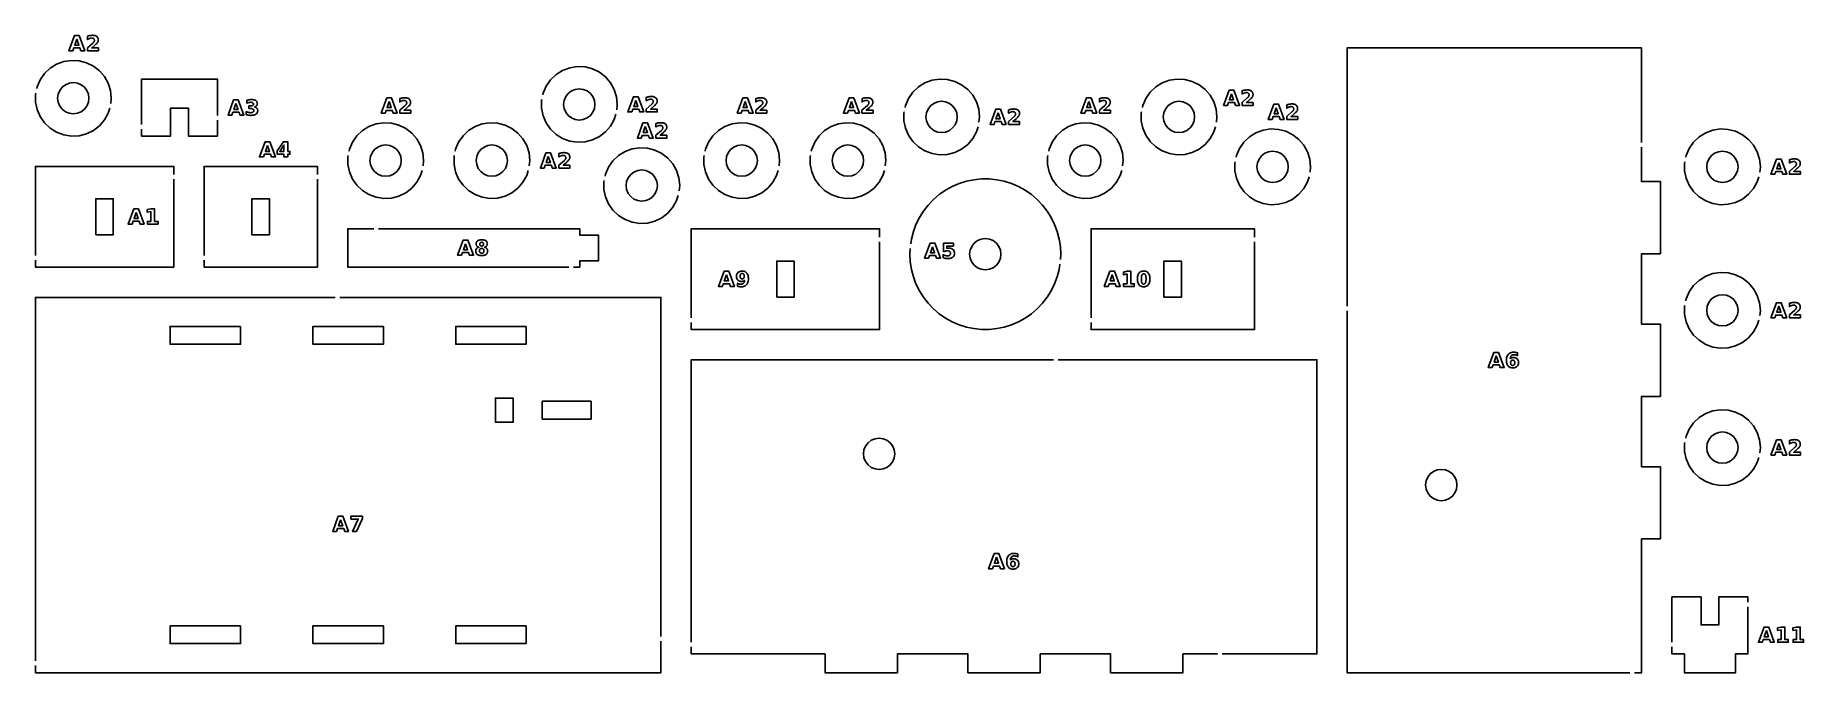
# Model space of a CAD drawing. Header units: millimetres. Extents: x 9 to 295, y 12 to 290.
# Drawn here: x 11.9 to 295, y 11.9 to 114.1 of the extents above.
import ezdxf

# ---------------------------------------------------------------- set-up
doc = ezdxf.new("R2010")
doc.units = ezdxf.units.MM
doc.layers.add('CUT', color=1, linetype='CONTINUOUS')
doc.layers.add('ENGRAVE', color=5, linetype='CONTINUOUS')

msp = doc.modelspace()

# ---------------------------------------------------------------- linework, layer by layer
at = {"layer": 'CUT', "color": 1}
for points in [[(221.925, 70.65), (221.925, 112.075), (269.075, 112.075), (269.075, 96.9)], [(12.1442, 105.5314), (12.2032, 105.8187), (12.688, 106.9484), (13.3903, 107.9573), (14.2812, 108.8043), (15.3244, 109.4545), (16.4772, 109.8814), (17.6923, 110.0676), (18.92, 110.0053), (20.11, 109.6972), (21.2137, 109.1558), (22.1857, 108.4034), (22.9865, 107.4707), (23.583, 106.3959), (23.951, 105.223), (24.0754, 104), (23.989, 103.1501)], [(93.1442, 104.5314), (93.2032, 104.8187), (93.688, 105.9484), (94.3903, 106.9573), (95.2812, 107.8043), (96.3244, 108.4545), (97.4772, 108.8814), (98.6923, 109.0676), (99.92, 109.0053), (101.11, 108.6972), (102.2137, 108.1558), (103.1857, 107.4034), (103.9865, 106.4707), (104.583, 105.3959), (104.951, 104.223), (105.0754, 103), (104.989, 102.1501)], [(23.8388, 102.4192), (23.583, 101.6041), (22.9865, 100.5293), (22.1857, 99.5966), (21.2137, 98.8442), (20.11, 98.3028), (18.92, 97.9947), (17.6923, 97.9324), (16.4772, 98.1186), (15.3244, 98.5455), (14.2812, 99.1957), (13.3903, 100.0427), (12.688, 101.0516), (12.2032, 102.1813), (11.9558, 103.3854), (11.9558, 104.6146), (11.9932, 104.7967)], [(28.925, 99.8), (28.925, 107.075), (41.075, 107.075), (41.075, 101.25)], [(151.1442, 102.5314), (151.2032, 102.8187), (151.688, 103.9484), (152.3903, 104.9573), (153.2812, 105.8043), (154.3244, 106.4545), (155.4772, 106.8814), (156.6923, 107.0676), (157.92, 107.0053), (159.11, 106.6972), (160.2137, 106.1558), (161.1857, 105.4034), (161.9865, 104.4707), (162.583, 103.3959), (162.951, 102.223), (163.0754, 101), (162.989, 100.1501)], [(189.1442, 102.5314), (189.2032, 102.8187), (189.688, 103.9484), (190.3903, 104.9573), (191.2812, 105.8043), (192.3244, 106.4545), (193.4772, 106.8814), (194.6923, 107.0676), (195.92, 107.0053), (197.11, 106.6972), (198.2137, 106.1558), (199.1857, 105.4034), (199.9865, 104.4707), (200.583, 103.3959), (200.951, 102.223), (201.0754, 101), (200.989, 100.1501)], [(41.075, 100.5), (41.075, 97.925), (36.425, 97.925), (36.425, 102.425), (33.575, 102.425), (33.575, 97.925), (28.925, 97.925), (28.925, 99.05)], [(104.8388, 101.4192), (104.583, 100.6041), (103.9865, 99.5293), (103.1857, 98.5966), (102.2137, 97.8442), (101.11, 97.3028), (99.92, 96.9947), (98.6923, 96.9324), (97.4772, 97.1186), (96.3244, 97.5455), (95.2812, 98.1957), (94.3903, 99.0427), (93.688, 100.0516), (93.2032, 101.1813), (92.9558, 102.3854), (92.9558, 103.6146), (92.9932, 103.7967)], [(62.1442, 95.5314), (62.2032, 95.8187), (62.688, 96.9484), (63.3903, 97.9573), (64.2812, 98.8043), (65.3244, 99.4545), (66.4772, 99.8814), (67.6923, 100.0676), (68.92, 100.0053), (70.11, 99.6972), (71.2137, 99.1558), (72.1857, 98.4034), (72.9865, 97.4707), (73.583, 96.3959), (73.951, 95.223), (74.0754, 94), (73.989, 93.1501)], [(79.1442, 95.5314), (79.2032, 95.8187), (79.688, 96.9484), (80.3903, 97.9573), (81.2812, 98.8043), (82.3244, 99.4545), (83.4772, 99.8814), (84.6923, 100.0676), (85.92, 100.0053), (87.11, 99.6972), (88.2137, 99.1558), (89.1857, 98.4034), (89.9865, 97.4707), (90.583, 96.3959), (90.951, 95.223), (91.0754, 94), (90.989, 93.1501)], [(119.1442, 95.5314), (119.2032, 95.8187), (119.688, 96.9484), (120.3903, 97.9573), (121.2812, 98.8043), (122.3244, 99.4545), (123.4772, 99.8814), (124.6923, 100.0676), (125.92, 100.0053), (127.11, 99.6972), (128.2137, 99.1558), (129.1857, 98.4034), (129.9865, 97.4707), (130.583, 96.3959), (130.951, 95.223), (131.0754, 94), (130.989, 93.1501)], [(136.1442, 95.5314), (136.2032, 95.8187), (136.688, 96.9484), (137.3903, 97.9573), (138.2812, 98.8043), (139.3244, 99.4545), (140.4772, 99.8814), (141.6923, 100.0676), (142.92, 100.0053), (144.11, 99.6972), (145.2137, 99.1558), (146.1857, 98.4034), (146.9865, 97.4707), (147.583, 96.3959), (147.951, 95.223), (148.0754, 94), (147.989, 93.1501)], [(162.8388, 99.4192), (162.583, 98.6041), (161.9865, 97.5293), (161.1857, 96.5966), (160.2137, 95.8442), (159.11, 95.3028), (157.92, 94.9947), (156.6923, 94.9324), (155.4772, 95.1186), (154.3244, 95.5455), (153.2812, 96.1957), (152.3903, 97.0427), (151.688, 98.0516), (151.2032, 99.1813), (150.9558, 100.3854), (150.9558, 101.6146), (150.9932, 101.7967)], [(174.1442, 95.5314), (174.2032, 95.8187), (174.688, 96.9484), (175.3903, 97.9573), (176.2812, 98.8043), (177.3244, 99.4545), (178.4772, 99.8814), (179.6923, 100.0676), (180.92, 100.0053), (182.11, 99.6972), (183.2137, 99.1558), (184.1857, 98.4034), (184.9865, 97.4707), (185.583, 96.3959), (185.951, 95.223), (186.0754, 94), (185.989, 93.1501)], [(200.8388, 99.4192), (200.583, 98.6041), (199.9865, 97.5293), (199.1857, 96.5966), (198.2137, 95.8442), (197.11, 95.3028), (195.92, 94.9947), (194.6923, 94.9324), (193.4772, 95.1186), (192.3244, 95.5455), (191.2812, 96.1957), (190.3903, 97.0427), (189.688, 98.0516), (189.2032, 99.1813), (188.9558, 100.3854), (188.9558, 101.6146), (188.9932, 101.7967)], [(204.1442, 94.5314), (204.2032, 94.8187), (204.688, 95.9484), (205.3903, 96.9573), (206.2812, 97.8043), (207.3244, 98.4545), (208.4772, 98.8814), (209.6923, 99.0676), (210.92, 99.0053), (212.11, 98.6972), (213.2137, 98.1558), (214.1857, 97.4034), (214.9865, 96.4707), (215.583, 95.3959), (215.951, 94.223), (216.0754, 93), (215.989, 92.1501)], [(276.1442, 94.5314), (276.2032, 94.8187), (276.688, 95.9484), (277.3903, 96.9573), (278.2812, 97.8043), (279.3244, 98.4545), (280.4772, 98.8814), (281.6923, 99.0676), (282.92, 99.0053), (284.11, 98.6972), (285.2137, 98.1558), (286.1857, 97.4034), (286.9865, 96.4707), (287.583, 95.3959), (287.951, 94.223), (288.0754, 93), (287.989, 92.1501)], [(73.8388, 92.4192), (73.583, 91.6041), (72.9865, 90.5293), (72.1857, 89.5966), (71.2137, 88.8442), (70.11, 88.3028), (68.92, 87.9947), (67.6923, 87.9324), (66.4772, 88.1186), (65.3244, 88.5455), (64.2812, 89.1957), (63.3903, 90.0427), (62.688, 91.0516), (62.2032, 92.1813), (61.9558, 93.3854), (61.9558, 94.6146), (61.9932, 94.7967)], [(90.8388, 92.4192), (90.583, 91.6041), (89.9865, 90.5293), (89.1857, 89.5966), (88.2137, 88.8442), (87.11, 88.3028), (85.92, 87.9947), (84.6923, 87.9324), (83.4772, 88.1186), (82.3244, 88.5455), (81.2812, 89.1957), (80.3903, 90.0427), (79.688, 91.0516), (79.2032, 92.1813), (78.9558, 93.3854), (78.9558, 94.6146), (78.9932, 94.7967)], [(103.1442, 91.5314), (103.2032, 91.8187), (103.688, 92.9484), (104.3903, 93.9573), (105.2812, 94.8043), (106.3244, 95.4545), (107.4772, 95.8814), (108.6923, 96.0676), (109.92, 96.0053), (111.11, 95.6972), (112.2137, 95.1558), (113.1857, 94.4034), (113.9865, 93.4707), (114.583, 92.3959), (114.951, 91.223), (115.0754, 90), (114.989, 89.1501)], [(130.8388, 92.4192), (130.583, 91.6041), (129.9865, 90.5293), (129.1857, 89.5966), (128.2137, 88.8442), (127.11, 88.3028), (125.92, 87.9947), (124.6923, 87.9324), (123.4772, 88.1186), (122.3244, 88.5455), (121.2812, 89.1957), (120.3903, 90.0427), (119.688, 91.0516), (119.2032, 92.1813), (118.9558, 93.3854), (118.9558, 94.6146), (118.9932, 94.7967)], [(147.8388, 92.4192), (147.583, 91.6041), (146.9865, 90.5293), (146.1857, 89.5966), (145.2137, 88.8442), (144.11, 88.3028), (142.92, 87.9947), (141.6923, 87.9324), (140.4772, 88.1186), (139.3244, 88.5455), (138.2812, 89.1957), (137.3903, 90.0427), (136.688, 91.0516), (136.2032, 92.1813), (135.9558, 93.3854), (135.9558, 94.6146), (135.9932, 94.7967)], [(185.8388, 92.4192), (185.583, 91.6041), (184.9865, 90.5293), (184.1857, 89.5966), (183.2137, 88.8442), (182.11, 88.3028), (180.92, 87.9947), (179.6923, 87.9324), (178.4772, 88.1186), (177.3244, 88.5455), (176.2812, 89.1957), (175.3903, 90.0427), (174.688, 91.0516), (174.2032, 92.1813), (173.9558, 93.3854), (173.9558, 94.6146), (173.9932, 94.7967)], [(215.8388, 91.4192), (215.583, 90.6041), (214.9865, 89.5293), (214.1857, 88.5966), (213.2137, 87.8442), (212.11, 87.3028), (210.92, 86.9947), (209.6923, 86.9324), (208.4772, 87.1186), (207.3244, 87.5455), (206.2812, 88.1957), (205.3903, 89.0427), (204.688, 90.0516), (204.2032, 91.1813), (203.9558, 92.3854), (203.9558, 93.6146), (203.9932, 93.7967)], [(269.075, 96.15), (269.075, 90.6464), (272.075, 90.6464), (272.075, 79.0679), (269.075, 79.0679), (269.075, 67.7893), (272.075, 67.7893), (272.075, 56.2107), (269.075, 56.2107), (269.075, 44.9321), (272.075, 44.9321), (272.075, 33.3536), (269.075, 33.3536), (269.075, 11.925), (267.95, 11.925)], [(287.8388, 91.4192), (287.583, 90.6041), (286.9865, 89.5293), (286.1857, 88.5966), (285.2137, 87.8442), (284.11, 87.3028), (282.92, 86.9947), (281.6923, 86.9324), (280.4772, 87.1186), (279.3244, 87.5455), (278.2812, 88.1957), (277.3903, 89.0427), (276.688, 90.0516), (276.2032, 91.1813), (275.9558, 92.3854), (275.9558, 93.6146), (275.9932, 93.7967)], [(11.925, 78.8), (11.925, 93.075), (34.075, 93.075), (34.075, 91.75)], [(34.075, 91), (34.075, 76.925), (11.925, 76.925), (11.925, 78.05)], [(38.925, 78.8), (38.925, 93.075), (57.075, 93.075), (57.075, 91.75)], [(57.075, 91), (57.075, 76.925), (38.925, 76.925), (38.925, 78.05)], [(114.8388, 88.4192), (114.583, 87.6041), (113.9865, 86.5293), (113.1857, 85.5966), (112.2137, 84.8442), (111.11, 84.3028), (109.92, 83.9947), (108.6923, 83.9324), (107.4772, 84.1186), (106.3244, 84.5455), (105.2812, 85.1957), (104.3903, 86.0427), (103.688, 87.0516), (103.2032, 88.1813), (102.9558, 89.3854), (102.9558, 90.6146), (102.9932, 90.7967)], [(152.0559, 80.6726), (152.1721, 81.4307), (152.4787, 82.6148), (152.9035, 83.7619), (153.4422, 84.8601), (154.0892, 85.8981), (154.8379, 86.8654), (155.6807, 87.7519), (156.6088, 88.5487), (157.6127, 89.2475), (158.6822, 89.8411), (159.8063, 90.3234), (160.9733, 90.6896), (162.1715, 90.9359), (163.3884, 91.0596), (164.6116, 91.0596), (165.8285, 90.9359), (167.0267, 90.6896), (168.1937, 90.3234), (169.3178, 89.8411), (170.3873, 89.2475), (171.3912, 88.5487), (172.3193, 87.7519), (173.1621, 86.8654), (173.9108, 85.8981), (174.5578, 84.8601), (175.0965, 83.7619), (175.5213, 82.6148), (175.8279, 81.4307), (176.0131, 80.2216), (176.0751, 79), (176.0321, 78.1529)], [(97.35, 76.925), (61.925, 76.925), (61.925, 83.075), (66.1, 83.075)], [(66.85, 83.075), (99.075, 83.075), (99.075, 82.075), (102.075, 82.075), (102.075, 77.925), (99.075, 77.925), (99.075, 76.925), (98.1, 76.925)], [(116.925, 68.8), (116.925, 83.075), (147.075, 83.075), (147.075, 81.75)], [(180.925, 68.8), (180.925, 83.075), (207.075, 83.075), (207.075, 81.75)], [(147.075, 81), (147.075, 66.925), (116.925, 66.925), (116.925, 68.05)], [(175.9564, 77.4077), (175.8279, 76.5693), (175.5213, 75.3852), (175.0965, 74.2381), (174.5578, 73.1399), (173.9108, 72.1019), (173.1621, 71.1346), (172.3193, 70.2481), (171.3912, 69.4513), (170.3873, 68.7525), (169.3178, 68.1589), (168.1937, 67.6766), (167.0267, 67.3104), (165.8285, 67.0641), (164.6116, 66.9404), (163.3884, 66.9404), (162.1715, 67.0641), (160.9733, 67.3104), (159.8063, 67.6766), (158.6822, 68.1589), (157.6127, 68.7525), (156.6088, 69.4513), (155.6807, 70.2481), (154.8379, 71.1346), (154.0892, 72.1019), (153.4422, 73.1399), (152.9035, 74.2381), (152.4787, 75.3852), (152.1721, 76.5693), (151.9869, 77.7784), (151.9249, 79), (151.972, 79.9282)], [(207.075, 81), (207.075, 66.925), (180.925, 66.925), (180.925, 68.05)], [(276.1442, 71.5314), (276.2032, 71.8187), (276.688, 72.9484), (277.3903, 73.9573), (278.2812, 74.8043), (279.3244, 75.4545), (280.4772, 75.8814), (281.6923, 76.0676), (282.92, 76.0053), (284.11, 75.6972), (285.2137, 75.1558), (286.1857, 74.4034), (286.9865, 73.4707), (287.583, 72.3959), (287.951, 71.223), (288.0754, 70), (287.989, 69.1501)], [(11.925, 13.8), (11.925, 72.075), (59.9, 72.075)], [(60.65, 72.075), (112.075, 72.075), (112.075, 17.75)], [(287.8388, 68.4192), (287.583, 67.6041), (286.9865, 66.5293), (286.1857, 65.5966), (285.2137, 64.8442), (284.11, 64.3028), (282.92, 63.9947), (281.6923, 63.9324), (280.4772, 64.1186), (279.3244, 64.5455), (278.2812, 65.1957), (277.3903, 66.0427), (276.688, 67.0516), (276.2032, 68.1813), (275.9558, 69.3854), (275.9558, 70.6146), (275.9932, 70.7967)], [(267.2, 11.925), (221.925, 11.925), (221.925, 69.9)], [(116.925, 16.8), (116.925, 62.075), (174.9, 62.075)], [(175.65, 62.075), (217.075, 62.075), (217.075, 14.925), (201.9, 14.925)], [(276.1442, 49.5314), (276.2032, 49.8187), (276.688, 50.9484), (277.3903, 51.9573), (278.2812, 52.8043), (279.3244, 53.4545), (280.4772, 53.8814), (281.6923, 54.0676), (282.92, 54.0053), (284.11, 53.6972), (285.2137, 53.1558), (286.1857, 52.4034), (286.9865, 51.4707), (287.583, 50.3959), (287.951, 49.223), (288.0754, 48), (287.989, 47.1501)], [(287.8388, 46.4192), (287.583, 45.6041), (286.9865, 44.5293), (286.1857, 43.5966), (285.2137, 42.8442), (284.11, 42.3028), (282.92, 41.9947), (281.6923, 41.9324), (280.4772, 42.1186), (279.3244, 42.5455), (278.2812, 43.1957), (277.3903, 44.0427), (276.688, 45.0516), (276.2032, 46.1813), (275.9558, 47.3854), (275.9558, 48.6146), (275.9932, 48.7967)], [(273.925, 16.8), (273.925, 24.075), (278.575, 24.075), (278.575, 19.575), (281.425, 19.575), (281.425, 24.075), (286.075, 24.075), (286.075, 23.25)], [(286.075, 22.5), (286.075, 14.925), (284.075, 14.925), (284.075, 11.925), (275.925, 11.925), (275.925, 14.925), (273.925, 14.925), (273.925, 16.05)], [(112.075, 17), (112.075, 11.925), (11.925, 11.925), (11.925, 13.05)], [(201.15, 14.925), (195.6464, 14.925), (195.6464, 11.925), (184.0679, 11.925), (184.0679, 14.925), (172.7893, 14.925), (172.7893, 11.925), (161.2107, 11.925), (161.2107, 14.925), (149.9321, 14.925), (149.9321, 11.925), (138.3536, 11.925), (138.3536, 14.925), (116.925, 14.925), (116.925, 16.05)]]:
    msp.add_lwpolyline(points, dxfattribs=at)
for points in [[(20.4207, 104.6486), (20.1703, 105.253), (19.7721, 105.7721), (19.253, 106.1703), (18.6486, 106.4207), (18, 106.5061), (17.3514, 106.4207), (16.747, 106.1703), (16.2279, 105.7721), (15.8297, 105.253), (15.5793, 104.6486), (15.4939, 104), (15.5793, 103.3514), (15.8297, 102.747), (16.2279, 102.2279), (16.747, 101.8297), (17.3514, 101.5793), (18, 101.4939), (18.6486, 101.5793), (19.253, 101.8297), (19.7721, 102.2279), (20.1703, 102.747), (20.4207, 103.3514), (20.5061, 104), (20.4207, 104.6486)], [(101.4207, 103.6486), (101.1703, 104.253), (100.7721, 104.7721), (100.253, 105.1703), (99.6486, 105.4207), (99, 105.5061), (98.3514, 105.4207), (97.747, 105.1703), (97.2279, 104.7721), (96.8297, 104.253), (96.5793, 103.6486), (96.4939, 103), (96.5793, 102.3514), (96.8297, 101.747), (97.2279, 101.2279), (97.747, 100.8297), (98.3514, 100.5793), (99, 100.4939), (99.6486, 100.5793), (100.253, 100.8297), (100.7721, 101.2279), (101.1703, 101.747), (101.4207, 102.3514), (101.5061, 103), (101.4207, 103.6486)], [(159.4207, 101.6486), (159.1703, 102.253), (158.7721, 102.7721), (158.253, 103.1703), (157.6486, 103.4207), (157, 103.5061), (156.3514, 103.4207), (155.747, 103.1703), (155.2279, 102.7721), (154.8297, 102.253), (154.5793, 101.6486), (154.4939, 101), (154.5793, 100.3514), (154.8297, 99.747), (155.2279, 99.2279), (155.747, 98.8297), (156.3514, 98.5793), (157, 98.4939), (157.6486, 98.5793), (158.253, 98.8297), (158.7721, 99.2279), (159.1703, 99.747), (159.4207, 100.3514), (159.5061, 101), (159.4207, 101.6486)], [(197.4207, 101.6486), (197.1703, 102.253), (196.7721, 102.7721), (196.253, 103.1703), (195.6486, 103.4207), (195, 103.5061), (194.3514, 103.4207), (193.747, 103.1703), (193.2279, 102.7721), (192.8297, 102.253), (192.5793, 101.6486), (192.4939, 101), (192.5793, 100.3514), (192.8297, 99.747), (193.2279, 99.2279), (193.747, 98.8297), (194.3514, 98.5793), (195, 98.4939), (195.6486, 98.5793), (196.253, 98.8297), (196.7721, 99.2279), (197.1703, 99.747), (197.4207, 100.3514), (197.5061, 101), (197.4207, 101.6486)], [(70.4207, 94.6486), (70.1703, 95.253), (69.7721, 95.7721), (69.253, 96.1703), (68.6486, 96.4207), (68, 96.5061), (67.3514, 96.4207), (66.747, 96.1703), (66.2279, 95.7721), (65.8297, 95.253), (65.5793, 94.6486), (65.4939, 94), (65.5793, 93.3514), (65.8297, 92.747), (66.2279, 92.2279), (66.747, 91.8297), (67.3514, 91.5793), (68, 91.4939), (68.6486, 91.5793), (69.253, 91.8297), (69.7721, 92.2279), (70.1703, 92.747), (70.4207, 93.3514), (70.5061, 94), (70.4207, 94.6486)], [(87.4207, 94.6486), (87.1703, 95.253), (86.7721, 95.7721), (86.253, 96.1703), (85.6486, 96.4207), (85, 96.5061), (84.3514, 96.4207), (83.747, 96.1703), (83.2279, 95.7721), (82.8297, 95.253), (82.5793, 94.6486), (82.4939, 94), (82.5793, 93.3514), (82.8297, 92.747), (83.2279, 92.2279), (83.747, 91.8297), (84.3514, 91.5793), (85, 91.4939), (85.6486, 91.5793), (86.253, 91.8297), (86.7721, 92.2279), (87.1703, 92.747), (87.4207, 93.3514), (87.5061, 94), (87.4207, 94.6486)], [(127.4207, 94.6486), (127.1703, 95.253), (126.7721, 95.7721), (126.253, 96.1703), (125.6486, 96.4207), (125, 96.5061), (124.3514, 96.4207), (123.747, 96.1703), (123.2279, 95.7721), (122.8297, 95.253), (122.5793, 94.6486), (122.4939, 94), (122.5793, 93.3514), (122.8297, 92.747), (123.2279, 92.2279), (123.747, 91.8297), (124.3514, 91.5793), (125, 91.4939), (125.6486, 91.5793), (126.253, 91.8297), (126.7721, 92.2279), (127.1703, 92.747), (127.4207, 93.3514), (127.5061, 94), (127.4207, 94.6486)], [(144.4207, 94.6486), (144.1703, 95.253), (143.7721, 95.7721), (143.253, 96.1703), (142.6486, 96.4207), (142, 96.5061), (141.3514, 96.4207), (140.747, 96.1703), (140.2279, 95.7721), (139.8297, 95.253), (139.5793, 94.6486), (139.4939, 94), (139.5793, 93.3514), (139.8297, 92.747), (140.2279, 92.2279), (140.747, 91.8297), (141.3514, 91.5793), (142, 91.4939), (142.6486, 91.5793), (143.253, 91.8297), (143.7721, 92.2279), (144.1703, 92.747), (144.4207, 93.3514), (144.5061, 94), (144.4207, 94.6486)], [(182.4207, 94.6486), (182.1703, 95.253), (181.7721, 95.7721), (181.253, 96.1703), (180.6486, 96.4207), (180, 96.5061), (179.3514, 96.4207), (178.747, 96.1703), (178.2279, 95.7721), (177.8297, 95.253), (177.5793, 94.6486), (177.4939, 94), (177.5793, 93.3514), (177.8297, 92.747), (178.2279, 92.2279), (178.747, 91.8297), (179.3514, 91.5793), (180, 91.4939), (180.6486, 91.5793), (181.253, 91.8297), (181.7721, 92.2279), (182.1703, 92.747), (182.4207, 93.3514), (182.5061, 94), (182.4207, 94.6486)], [(212.4207, 93.6486), (212.1703, 94.253), (211.7721, 94.7721), (211.253, 95.1703), (210.6486, 95.4207), (210, 95.5061), (209.3514, 95.4207), (208.747, 95.1703), (208.2279, 94.7721), (207.8297, 94.253), (207.5793, 93.6486), (207.4939, 93), (207.5793, 92.3514), (207.8297, 91.747), (208.2279, 91.2279), (208.747, 90.8297), (209.3514, 90.5793), (210, 90.4939), (210.6486, 90.5793), (211.253, 90.8297), (211.7721, 91.2279), (212.1703, 91.747), (212.4207, 92.3514), (212.5061, 93), (212.4207, 93.6486)], [(284.4207, 93.6486), (284.1703, 94.253), (283.7721, 94.7721), (283.253, 95.1703), (282.6486, 95.4207), (282, 95.5061), (281.3514, 95.4207), (280.747, 95.1703), (280.2279, 94.7721), (279.8297, 94.253), (279.5793, 93.6486), (279.4939, 93), (279.5793, 92.3514), (279.8297, 91.747), (280.2279, 91.2279), (280.747, 90.8297), (281.3514, 90.5793), (282, 90.4939), (282.6486, 90.5793), (283.253, 90.8297), (283.7721, 91.2279), (284.1703, 91.747), (284.4207, 92.3514), (284.5061, 93), (284.4207, 93.6486)], [(111.4207, 90.6486), (111.1703, 91.253), (110.7721, 91.7721), (110.253, 92.1703), (109.6486, 92.4207), (109, 92.5061), (108.3514, 92.4207), (107.747, 92.1703), (107.2279, 91.7721), (106.8297, 91.253), (106.5793, 90.6486), (106.4939, 90), (106.5793, 89.3514), (106.8297, 88.747), (107.2279, 88.2279), (107.747, 87.8297), (108.3514, 87.5793), (109, 87.4939), (109.6486, 87.5793), (110.253, 87.8297), (110.7721, 88.2279), (111.1703, 88.747), (111.4207, 89.3514), (111.5061, 90), (111.4207, 90.6486)], [(21.605, 82.105), (24.395, 82.105), (24.395, 87.895), (21.605, 87.895), (21.605, 82.105)], [(46.605, 82.105), (49.395, 82.105), (49.395, 87.895), (46.605, 87.895), (46.605, 82.105)], [(166.4207, 79.6486), (166.1703, 80.253), (165.7721, 80.7721), (165.253, 81.1703), (164.6486, 81.4207), (164, 81.5061), (163.3514, 81.4207), (162.747, 81.1703), (162.2279, 80.7721), (161.8297, 80.253), (161.5793, 79.6486), (161.4939, 79), (161.5793, 78.3514), (161.8297, 77.747), (162.2279, 77.2279), (162.747, 76.8297), (163.3514, 76.5793), (164, 76.4939), (164.6486, 76.5793), (165.253, 76.8297), (165.7721, 77.2279), (166.1703, 77.747), (166.4207, 78.3514), (166.5061, 79), (166.4207, 79.6486)], [(130.605, 72.105), (133.395, 72.105), (133.395, 77.895), (130.605, 77.895), (130.605, 72.105)], [(192.605, 72.105), (195.395, 72.105), (195.395, 77.895), (192.605, 77.895), (192.605, 72.105)], [(284.4207, 70.6486), (284.1703, 71.253), (283.7721, 71.7721), (283.253, 72.1703), (282.6486, 72.4207), (282, 72.5061), (281.3514, 72.4207), (280.747, 72.1703), (280.2279, 71.7721), (279.8297, 71.253), (279.5793, 70.6486), (279.4939, 70), (279.5793, 69.3514), (279.8297, 68.747), (280.2279, 68.2279), (280.747, 67.8297), (281.3514, 67.5793), (282, 67.4939), (282.6486, 67.5793), (283.253, 67.8297), (283.7721, 68.2279), (284.1703, 68.747), (284.4207, 69.3514), (284.5061, 70), (284.4207, 70.6486)], [(44.7821, 67.425), (33.5036, 67.425), (33.5036, 64.575), (44.7821, 64.575), (44.7821, 67.425)], [(67.6393, 67.425), (56.3607, 67.425), (56.3607, 64.575), (67.6393, 64.575), (67.6393, 67.425)], [(90.4964, 67.425), (79.2179, 67.425), (79.2179, 64.575), (90.4964, 64.575), (90.4964, 67.425)], [(88.425, 55.925), (85.575, 55.925), (85.575, 52.075), (88.425, 52.075), (88.425, 55.925)], [(100.925, 55.425), (93.075, 55.425), (93.075, 52.575), (100.925, 52.575), (100.925, 55.425)], [(149.4207, 47.6486), (149.1703, 48.253), (148.7721, 48.7721), (148.253, 49.1703), (147.6486, 49.4207), (147, 49.5061), (146.3514, 49.4207), (145.747, 49.1703), (145.2279, 48.7721), (144.8297, 48.253), (144.5793, 47.6486), (144.4939, 47), (144.5793, 46.3514), (144.8297, 45.747), (145.2279, 45.2279), (145.747, 44.8297), (146.3514, 44.5793), (147, 44.4939), (147.6486, 44.5793), (148.253, 44.8297), (148.7721, 45.2279), (149.1703, 45.747), (149.4207, 46.3514), (149.5061, 47), (149.4207, 47.6486)], [(284.4207, 48.6486), (284.1703, 49.253), (283.7721, 49.7721), (283.253, 50.1703), (282.6486, 50.4207), (282, 50.5061), (281.3514, 50.4207), (280.747, 50.1703), (280.2279, 49.7721), (279.8297, 49.253), (279.5793, 48.6486), (279.4939, 48), (279.5793, 47.3514), (279.8297, 46.747), (280.2279, 46.2279), (280.747, 45.8297), (281.3514, 45.5793), (282, 45.4939), (282.6486, 45.5793), (283.253, 45.8297), (283.7721, 46.2279), (284.1703, 46.747), (284.4207, 47.3514), (284.5061, 48), (284.4207, 48.6486)], [(236.3514, 44.4207), (235.747, 44.1703), (235.2279, 43.7721), (234.8297, 43.253), (234.5793, 42.6486), (234.4939, 42), (234.5793, 41.3514), (234.8297, 40.747), (235.2279, 40.2279), (235.747, 39.8297), (236.3514, 39.5793), (237, 39.4939), (237.6486, 39.5793), (238.253, 39.8297), (238.7721, 40.2279), (239.1703, 40.747), (239.4207, 41.3514), (239.5061, 42), (239.4207, 42.6486), (239.1703, 43.253), (238.7721, 43.7721), (238.253, 44.1703), (237.6486, 44.4207), (237, 44.5061), (236.3514, 44.4207)], [(44.7821, 19.425), (33.5036, 19.425), (33.5036, 16.575), (44.7821, 16.575), (44.7821, 19.425)], [(67.6393, 19.425), (56.3607, 19.425), (56.3607, 16.575), (67.6393, 16.575), (67.6393, 19.425)], [(90.4964, 19.425), (79.2179, 19.425), (79.2179, 16.575), (90.4964, 16.575), (90.4964, 19.425)]]:
    msp.add_lwpolyline(points, close=True, dxfattribs=at)
at = {"layer": 'ENGRAVE', "color": 5}
for points in [[(17.9254, 111.6064), (17.2955, 111.6064), (18.1956, 114.0365), (18.9426, 114.0365), (19.8427, 111.6064), (19.2128, 111.6064), (19.0598, 112.0492), (18.08, 112.0492), (17.9254, 111.6064)], [(18.5699, 113.4668), (18.2362, 112.5), (18.9019, 112.5), (18.5699, 113.4668)], [(22.0219, 112.0671), (22.0219, 111.6064), (20.256, 111.6064), (20.256, 112.0671), (21.143, 112.8499), (21.1809, 112.8856), (21.2154, 112.921), (21.2464, 112.9561), (21.274, 112.991), (21.2981, 113.0256), (21.3188, 113.0599), (21.3362, 113.0943), (21.3504, 113.1292), (21.3615, 113.1645), (21.3694, 113.2002), (21.3742, 113.2364), (21.3758, 113.2731), (21.3726, 113.3282), (21.363, 113.3796), (21.3471, 113.4273), (21.3248, 113.4713), (21.2961, 113.5116), (21.261, 113.5482), (21.2207, 113.58), (21.1761, 113.606), (21.1274, 113.6263), (21.0744, 113.6408), (21.0172, 113.6495), (20.9558, 113.6523), (20.9062, 113.6506), (20.8551, 113.6454), (20.8024, 113.6367), (20.7482, 113.6245), (20.6925, 113.6088), (20.6352, 113.5897), (20.5765, 113.5671), (20.5164, 113.5411), (20.4549, 113.5118), (20.3922, 113.479), (20.328, 113.4429), (20.2625, 113.4033), (20.2625, 113.9372), (20.3329, 113.9596), (20.403, 113.9801), (20.4729, 113.9988), (20.5424, 114.0157), (20.6117, 114.0306), (20.6808, 114.0438), (20.7495, 114.055), (20.8177, 114.0641), (20.8855, 114.0712), (20.9528, 114.0763), (21.0196, 114.0794), (21.0861, 114.0804), (21.226, 114.0751), (21.3552, 114.0591), (21.4736, 114.0324), (21.5812, 113.995), (21.678, 113.947), (21.764, 113.8883), (21.8378, 113.8201), (21.8982, 113.7435), (21.9452, 113.6584), (21.9788, 113.565), (21.9989, 113.4631), (22.0056, 113.3529), (22.0028, 113.2874), (21.9943, 113.2235), (21.98, 113.161), (21.9601, 113.1), (21.9344, 113.0406), (21.9031, 112.9826), (21.8626, 112.9221), (21.8096, 112.8552), (21.744, 112.7818), (21.6658, 112.7019), (21.5751, 112.6156), (21.4718, 112.5228), (20.9526, 112.0671), (22.0219, 112.0671)], [(202.778, 102.8584), (202.1481, 102.8584), (203.0481, 105.2885), (203.7952, 105.2885), (204.6953, 102.8584), (204.0654, 102.8584), (203.9124, 103.3012), (202.9326, 103.3012), (202.778, 102.8584)], [(206.8745, 103.3191), (206.8745, 102.8584), (205.1086, 102.8584), (205.1086, 103.3191), (205.9956, 104.1019), (206.0335, 104.1376), (206.0679, 104.173), (206.099, 104.2081), (206.1265, 104.243), (206.1507, 104.2776), (206.1714, 104.3119), (206.1888, 104.3463), (206.203, 104.3812), (206.2141, 104.4165), (206.222, 104.4522), (206.2268, 104.4884), (206.2283, 104.5251), (206.2252, 104.5802), (206.2156, 104.6316), (206.1997, 104.6793), (206.1774, 104.7233), (206.1487, 104.7636), (206.1136, 104.8002), (206.0733, 104.832), (206.0287, 104.858), (205.9799, 104.8783), (205.927, 104.8928), (205.8698, 104.9015), (205.8084, 104.9043), (205.7588, 104.9026), (205.7077, 104.8974), (205.655, 104.8887), (205.6008, 104.8765), (205.5451, 104.8608), (205.4878, 104.8417), (205.4291, 104.8191), (205.369, 104.7931), (205.3075, 104.7638), (205.2447, 104.731), (205.1806, 104.6949), (205.1151, 104.6553), (205.1151, 105.1892), (205.1855, 105.2116), (205.2556, 105.2321), (205.3254, 105.2508), (205.395, 105.2677), (205.4643, 105.2826), (205.5334, 105.2958), (205.602, 105.307), (205.6703, 105.3161), (205.738, 105.3232), (205.8054, 105.3283), (205.8722, 105.3314), (205.9386, 105.3324), (206.0786, 105.3271), (206.2078, 105.3111), (206.3262, 105.2844), (206.4338, 105.247), (206.5306, 105.199), (206.6165, 105.1403), (206.6904, 105.0721), (206.7508, 104.9955), (206.7978, 104.9104), (206.8314, 104.817), (206.8515, 104.7151), (206.8582, 104.6049), (206.8554, 104.5394), (206.8468, 104.4755), (206.8326, 104.413), (206.8127, 104.352), (206.787, 104.2926), (206.7557, 104.2346), (206.7152, 104.1741), (206.6622, 104.1072), (206.5966, 104.0338), (206.5184, 103.9539), (206.4277, 103.8676), (206.3244, 103.7748), (205.8052, 103.3191), (206.8745, 103.3191)], [(43.3962, 101.3), (42.7663, 101.3), (43.6663, 103.73), (44.4134, 103.73), (45.3135, 101.3), (44.6836, 101.3), (44.5306, 101.7427), (43.5508, 101.7427), (43.3962, 101.3)], [(44.0407, 103.1604), (43.707, 102.1936), (44.3727, 102.1936), (44.0407, 103.1604)], [(47.0945, 102.5865), (47.1666, 102.5575), (47.2321, 102.5233), (47.2911, 102.484), (47.3435, 102.4394), (47.3894, 102.3897), (47.4284, 102.335), (47.4603, 102.2755), (47.4852, 102.2113), (47.5029, 102.1423), (47.5136, 102.0686), (47.5171, 101.9901), (47.5094, 101.8745), (47.4864, 101.7685), (47.4479, 101.6721), (47.3941, 101.5854), (47.325, 101.5083), (47.2404, 101.4408), (47.1411, 101.3833), (47.0278, 101.3363), (46.9003, 101.2998), (46.7587, 101.2737), (46.603, 101.258), (46.4331, 101.2528), (46.3707, 101.2536), (46.3083, 101.2561), (46.2458, 101.2603), (46.1832, 101.2662), (46.1206, 101.2737), (46.058, 101.2829), (45.9954, 101.2938), (45.9331, 101.3063), (45.871, 101.3205), (45.8091, 101.3364), (45.7475, 101.354), (45.6861, 101.3732), (45.6861, 101.8566), (45.7446, 101.8285), (45.803, 101.8028), (45.8612, 101.7795), (45.9194, 101.7586), (45.9773, 101.7401), (46.0352, 101.724), (46.0928, 101.7103), (46.1501, 101.6991), (46.2071, 101.6904), (46.2638, 101.6842), (46.3201, 101.6805), (46.3762, 101.6792), (46.4559, 101.6816), (46.5293, 101.6888), (46.5961, 101.7008), (46.6565, 101.7176), (46.7104, 101.7391), (46.7578, 101.7655), (46.7984, 101.7963), (46.8315, 101.8313), (46.8573, 101.8705), (46.8758, 101.9138), (46.8868, 101.9613), (46.8905, 102.0129), (46.8867, 102.066), (46.8754, 102.1146), (46.8565, 102.1588), (46.8301, 102.1984), (46.7961, 102.2336), (46.7546, 102.2644), (46.7057, 102.2905), (46.6496, 102.3118), (46.5863, 102.3284), (46.5159, 102.3403), (46.4382, 102.3474), (46.3534, 102.3498), (46.1027, 102.3498), (46.1027, 102.7535), (46.3664, 102.7535), (46.4417, 102.7555), (46.5104, 102.7617), (46.5723, 102.772), (46.6275, 102.7864), (46.6761, 102.8049), (46.718, 102.8275), (46.7533, 102.8543), (46.7822, 102.8855), (46.8046, 102.9209), (46.8207, 102.9606), (46.8303, 103.0046), (46.8335, 103.0529), (46.8304, 103.0978), (46.8211, 103.1392), (46.8055, 103.177), (46.7836, 103.2113), (46.7555, 103.2421), (46.7212, 103.2694), (46.6812, 103.2928), (46.636, 103.3119), (46.5857, 103.3268), (46.5303, 103.3374), (46.4696, 103.3438), (46.4038, 103.3459), (46.3533, 103.3449), (46.3026, 103.3421), (46.2517, 103.3374), (46.2006, 103.3307), (46.1493, 103.3222), (46.0979, 103.3117), (46.0464, 103.2994), (45.995, 103.2853), (45.9436, 103.2694), (45.8924, 103.2517), (45.8413, 103.2321), (45.7902, 103.2108), (45.7902, 103.6698), (45.852, 103.6864), (45.9136, 103.7016), (45.975, 103.7154), (46.0362, 103.7277), (46.0972, 103.7385), (46.1581, 103.7479), (46.2187, 103.7559), (46.2789, 103.7624), (46.3387, 103.7674), (46.3982, 103.7711), (46.4574, 103.7732), (46.5161, 103.774), (46.6674, 103.7696), (46.8054, 103.7567), (46.9302, 103.7351), (47.0417, 103.7049), (47.1399, 103.666), (47.225, 103.6185), (47.2968, 103.5623), (47.3556, 103.4974), (47.4014, 103.4238), (47.434, 103.3415), (47.4536, 103.2504), (47.4602, 103.1506), (47.457, 103.0817), (47.4477, 103.017), (47.4321, 102.9567), (47.4102, 102.9007), (47.3822, 102.8489), (47.3479, 102.8015), (47.3074, 102.7584), (47.261, 102.7198), (47.2087, 102.6857), (47.1504, 102.6561), (47.0861, 102.6309), (47.0158, 102.6102), (47.0945, 102.5865)], [(67.9254, 101.6064), (67.2955, 101.6064), (68.1956, 104.0365), (68.9426, 104.0365), (69.8427, 101.6064), (69.2128, 101.6064), (69.0598, 102.0492), (68.08, 102.0492), (67.9254, 101.6064)], [(68.5699, 103.4668), (68.2362, 102.5), (68.9019, 102.5), (68.5699, 103.4668)], [(72.0219, 102.0671), (72.0219, 101.6064), (70.256, 101.6064), (70.256, 102.0671), (71.143, 102.8499), (71.1809, 102.8856), (71.2154, 102.921), (71.2464, 102.9561), (71.274, 102.991), (71.2981, 103.0256), (71.3188, 103.0599), (71.3362, 103.0943), (71.3504, 103.1292), (71.3615, 103.1645), (71.3694, 103.2002), (71.3742, 103.2364), (71.3758, 103.2731), (71.3726, 103.3282), (71.363, 103.3796), (71.3471, 103.4273), (71.3248, 103.4713), (71.2961, 103.5116), (71.261, 103.5482), (71.2207, 103.58), (71.1761, 103.606), (71.1274, 103.6263), (71.0744, 103.6408), (71.0172, 103.6495), (70.9558, 103.6523), (70.9062, 103.6506), (70.8551, 103.6454), (70.8024, 103.6367), (70.7482, 103.6245), (70.6925, 103.6088), (70.6352, 103.5897), (70.5765, 103.5671), (70.5164, 103.5411), (70.4549, 103.5118), (70.3922, 103.479), (70.328, 103.4429), (70.2625, 103.4033), (70.2625, 103.9372), (70.3329, 103.9596), (70.403, 103.9801), (70.4729, 103.9988), (70.5424, 104.0157), (70.6117, 104.0306), (70.6808, 104.0438), (70.7495, 104.055), (70.8177, 104.0641), (70.8855, 104.0712), (70.9528, 104.0763), (71.0196, 104.0794), (71.0861, 104.0804), (71.226, 104.0751), (71.3552, 104.0591), (71.4736, 104.0324), (71.5812, 103.995), (71.678, 103.947), (71.764, 103.8883), (71.8378, 103.8201), (71.8982, 103.7435), (71.9452, 103.6584), (71.9788, 103.565), (71.9989, 103.4631), (72.0056, 103.3529), (72.0028, 103.2874), (71.9943, 103.2235), (71.98, 103.161), (71.9601, 103.1), (71.9344, 103.0406), (71.9031, 102.9826), (71.8626, 102.9221), (71.8096, 102.8552), (71.744, 102.7818), (71.6658, 102.7019), (71.5751, 102.6156), (71.4718, 102.5228), (70.9526, 102.0671), (72.0219, 102.0671)], [(107.3962, 101.8), (106.7663, 101.8), (107.6663, 104.23), (108.4134, 104.23), (109.3135, 101.8), (108.6836, 101.8), (108.5306, 102.2427), (107.5508, 102.2427), (107.3962, 101.8)], [(108.0407, 103.6604), (107.707, 102.6936), (108.3727, 102.6936), (108.0407, 103.6604)], [(111.4927, 102.2606), (111.4927, 101.8), (109.7268, 101.8), (109.7268, 102.2606), (110.6138, 103.0435), (110.6517, 103.0792), (110.6861, 103.1146), (110.7172, 103.1497), (110.7447, 103.1845), (110.7689, 103.2191), (110.7896, 103.2535), (110.807, 103.2879), (110.8212, 103.3227), (110.8323, 103.358), (110.8402, 103.3938), (110.845, 103.43), (110.8465, 103.4667), (110.8434, 103.5218), (110.8338, 103.5732), (110.8179, 103.6209), (110.7956, 103.6649), (110.7669, 103.7052), (110.7318, 103.7417), (110.6915, 103.7736), (110.6469, 103.7996), (110.5981, 103.8199), (110.5452, 103.8343), (110.488, 103.843), (110.4266, 103.8459), (110.377, 103.8442), (110.3259, 103.8389), (110.2732, 103.8302), (110.219, 103.818), (110.1633, 103.8024), (110.106, 103.7832), (110.0473, 103.7607), (109.9872, 103.7347), (109.9257, 103.7053), (109.8629, 103.6726), (109.7988, 103.6364), (109.7333, 103.5969), (109.7333, 104.1307), (109.8037, 104.1531), (109.8738, 104.1737), (109.9436, 104.1924), (110.0132, 104.2092), (110.0825, 104.2242), (110.1516, 104.2373), (110.2202, 104.2485), (110.2885, 104.2577), (110.3562, 104.2648), (110.4236, 104.2699), (110.4904, 104.2729), (110.5568, 104.274), (110.6968, 104.2686), (110.826, 104.2526), (110.9444, 104.2259), (111.052, 104.1886), (111.1488, 104.1406), (111.2347, 104.0819), (111.3086, 104.0137), (111.369, 103.937), (111.416, 103.852), (111.4496, 103.7586), (111.4697, 103.6567), (111.4764, 103.5464), (111.4736, 103.481), (111.465, 103.417), (111.4508, 103.3546), (111.4309, 103.2936), (111.4052, 103.2341), (111.3739, 103.1761), (111.3334, 103.1157), (111.2804, 103.0487), (111.2148, 102.9753), (111.1366, 102.8955), (111.0459, 102.8091), (110.9426, 102.7163), (110.4234, 102.2606), (111.4927, 102.2606)], [(124.9254, 101.6064), (124.2955, 101.6064), (125.1956, 104.0365), (125.9426, 104.0365), (126.8427, 101.6064), (126.2128, 101.6064), (126.0598, 102.0492), (125.08, 102.0492), (124.9254, 101.6064)], [(125.5699, 103.4668), (125.2362, 102.5), (125.9019, 102.5), (125.5699, 103.4668)], [(129.0219, 102.0671), (129.0219, 101.6064), (127.256, 101.6064), (127.256, 102.0671), (128.143, 102.8499), (128.1809, 102.8856), (128.2154, 102.921), (128.2464, 102.9561), (128.274, 102.991), (128.2981, 103.0256), (128.3188, 103.0599), (128.3362, 103.0943), (128.3504, 103.1292), (128.3615, 103.1645), (128.3694, 103.2002), (128.3742, 103.2364), (128.3758, 103.2731), (128.3726, 103.3282), (128.363, 103.3796), (128.3471, 103.4273), (128.3248, 103.4713), (128.2961, 103.5116), (128.261, 103.5482), (128.2207, 103.58), (128.1761, 103.606), (128.1274, 103.6263), (128.0744, 103.6408), (128.0172, 103.6495), (127.9558, 103.6523), (127.9062, 103.6506), (127.8551, 103.6454), (127.8024, 103.6367), (127.7482, 103.6245), (127.6925, 103.6088), (127.6352, 103.5897), (127.5765, 103.5671), (127.5164, 103.5411), (127.4549, 103.5118), (127.3922, 103.479), (127.328, 103.4429), (127.2625, 103.4033), (127.2625, 103.9372), (127.3329, 103.9596), (127.403, 103.9801), (127.4729, 103.9988), (127.5424, 104.0157), (127.6117, 104.0306), (127.6808, 104.0438), (127.7495, 104.055), (127.8177, 104.0641), (127.8855, 104.0712), (127.9528, 104.0763), (128.0196, 104.0794), (128.0861, 104.0804), (128.226, 104.0751), (128.3552, 104.0591), (128.4736, 104.0324), (128.5812, 103.995), (128.678, 103.947), (128.764, 103.8883), (128.8378, 103.8201), (128.8982, 103.7435), (128.9452, 103.6584), (128.9788, 103.565), (128.9989, 103.4631), (129.0056, 103.3529), (129.0028, 103.2874), (128.9943, 103.2235), (128.98, 103.161), (128.9601, 103.1), (128.9344, 103.0406), (128.9031, 102.9826), (128.8626, 102.9221), (128.8096, 102.8552), (128.744, 102.7818), (128.6658, 102.7019), (128.5751, 102.6156), (128.4718, 102.5228), (127.9526, 102.0671), (129.0219, 102.0671)], [(141.9254, 101.6064), (141.2955, 101.6064), (142.1956, 104.0365), (142.9426, 104.0365), (143.8427, 101.6064), (143.2128, 101.6064), (143.0598, 102.0492), (142.08, 102.0492), (141.9254, 101.6064)], [(142.5699, 103.4668), (142.2362, 102.5), (142.9019, 102.5), (142.5699, 103.4668)], [(146.0219, 102.0671), (146.0219, 101.6064), (144.256, 101.6064), (144.256, 102.0671), (145.143, 102.8499), (145.1809, 102.8856), (145.2154, 102.921), (145.2464, 102.9561), (145.274, 102.991), (145.2981, 103.0256), (145.3188, 103.0599), (145.3362, 103.0943), (145.3504, 103.1292), (145.3615, 103.1645), (145.3694, 103.2002), (145.3742, 103.2364), (145.3758, 103.2731), (145.3726, 103.3282), (145.363, 103.3796), (145.3471, 103.4273), (145.3248, 103.4713), (145.2961, 103.5116), (145.261, 103.5482), (145.2207, 103.58), (145.1761, 103.606), (145.1274, 103.6263), (145.0744, 103.6408), (145.0172, 103.6495), (144.9558, 103.6523), (144.9062, 103.6506), (144.8551, 103.6454), (144.8024, 103.6367), (144.7482, 103.6245), (144.6925, 103.6088), (144.6352, 103.5897), (144.5765, 103.5671), (144.5164, 103.5411), (144.4549, 103.5118), (144.3922, 103.479), (144.328, 103.4429), (144.2625, 103.4033), (144.2625, 103.9372), (144.3329, 103.9596), (144.403, 103.9801), (144.4729, 103.9988), (144.5424, 104.0157), (144.6117, 104.0306), (144.6808, 104.0438), (144.7495, 104.055), (144.8177, 104.0641), (144.8855, 104.0712), (144.9528, 104.0763), (145.0196, 104.0794), (145.0861, 104.0804), (145.226, 104.0751), (145.3552, 104.0591), (145.4736, 104.0324), (145.5812, 103.995), (145.678, 103.947), (145.764, 103.8883), (145.8378, 103.8201), (145.8982, 103.7435), (145.9452, 103.6584), (145.9788, 103.565), (145.9989, 103.4631), (146.0056, 103.3529), (146.0028, 103.2874), (145.9943, 103.2235), (145.98, 103.161), (145.9601, 103.1), (145.9344, 103.0406), (145.9031, 102.9826), (145.8626, 102.9221), (145.8096, 102.8552), (145.744, 102.7818), (145.6658, 102.7019), (145.5751, 102.6156), (145.4718, 102.5228), (144.9526, 102.0671), (146.0219, 102.0671)], [(165.3962, 99.8), (164.7663, 99.8), (165.6663, 102.23), (166.4134, 102.23), (167.3135, 99.8), (166.6836, 99.8), (166.5306, 100.2427), (165.5508, 100.2427), (165.3962, 99.8)], [(169.4927, 100.2606), (169.4927, 99.8), (167.7268, 99.8), (167.7268, 100.2606), (168.6138, 101.0435), (168.6517, 101.0792), (168.6861, 101.1146), (168.7172, 101.1497), (168.7447, 101.1845), (168.7689, 101.2191), (168.7896, 101.2535), (168.807, 101.2879), (168.8212, 101.3227), (168.8323, 101.358), (168.8402, 101.3938), (168.845, 101.43), (168.8465, 101.4667), (168.8434, 101.5218), (168.8338, 101.5732), (168.8179, 101.6209), (168.7956, 101.6649), (168.7669, 101.7052), (168.7318, 101.7417), (168.6915, 101.7736), (168.6469, 101.7996), (168.5981, 101.8199), (168.5452, 101.8343), (168.488, 101.843), (168.4266, 101.8459), (168.377, 101.8442), (168.3259, 101.8389), (168.2732, 101.8302), (168.219, 101.818), (168.1633, 101.8024), (168.106, 101.7832), (168.0473, 101.7607), (167.9872, 101.7347), (167.9257, 101.7053), (167.8629, 101.6726), (167.7988, 101.6364), (167.7333, 101.5969), (167.7333, 102.1307), (167.8037, 102.1531), (167.8738, 102.1737), (167.9436, 102.1924), (168.0132, 102.2092), (168.0825, 102.2242), (168.1516, 102.2373), (168.2202, 102.2485), (168.2885, 102.2577), (168.3562, 102.2648), (168.4236, 102.2699), (168.4904, 102.2729), (168.5568, 102.274), (168.6968, 102.2686), (168.826, 102.2526), (168.9444, 102.2259), (169.052, 102.1886), (169.1488, 102.1406), (169.2347, 102.0819), (169.3086, 102.0137), (169.369, 101.937), (169.416, 101.852), (169.4496, 101.7586), (169.4697, 101.6567), (169.4764, 101.5464), (169.4736, 101.481), (169.465, 101.417), (169.4508, 101.3546), (169.4309, 101.2936), (169.4052, 101.2341), (169.3739, 101.1761), (169.3334, 101.1157), (169.2804, 101.0487), (169.2148, 100.9753), (169.1366, 100.8955), (169.0459, 100.8091), (168.9426, 100.7163), (168.4234, 100.2606), (169.4927, 100.2606)], [(179.9254, 101.6064), (179.2955, 101.6064), (180.1956, 104.0365), (180.9426, 104.0365), (181.8427, 101.6064), (181.2128, 101.6064), (181.0598, 102.0492), (180.08, 102.0492), (179.9254, 101.6064)], [(180.5699, 103.4668), (180.2362, 102.5), (180.9019, 102.5), (180.5699, 103.4668)], [(184.0219, 102.0671), (184.0219, 101.6064), (182.256, 101.6064), (182.256, 102.0671), (183.143, 102.8499), (183.1809, 102.8856), (183.2154, 102.921), (183.2464, 102.9561), (183.274, 102.991), (183.2981, 103.0256), (183.3188, 103.0599), (183.3362, 103.0943), (183.3504, 103.1292), (183.3615, 103.1645), (183.3694, 103.2002), (183.3742, 103.2364), (183.3758, 103.2731), (183.3726, 103.3282), (183.363, 103.3796), (183.3471, 103.4273), (183.3248, 103.4713), (183.2961, 103.5116), (183.261, 103.5482), (183.2207, 103.58), (183.1761, 103.606), (183.1274, 103.6263), (183.0744, 103.6408), (183.0172, 103.6495), (182.9558, 103.6523), (182.9062, 103.6506), (182.8551, 103.6454), (182.8024, 103.6367), (182.7482, 103.6245), (182.6925, 103.6088), (182.6352, 103.5897), (182.5765, 103.5671), (182.5164, 103.5411), (182.4549, 103.5118), (182.3922, 103.479), (182.328, 103.4429), (182.2625, 103.4033), (182.2625, 103.9372), (182.3329, 103.9596), (182.403, 103.9801), (182.4729, 103.9988), (182.5424, 104.0157), (182.6117, 104.0306), (182.6808, 104.0438), (182.7495, 104.055), (182.8177, 104.0641), (182.8855, 104.0712), (182.9528, 104.0763), (183.0196, 104.0794), (183.0861, 104.0804), (183.226, 104.0751), (183.3552, 104.0591), (183.4736, 104.0324), (183.5812, 103.995), (183.678, 103.947), (183.764, 103.8883), (183.8378, 103.8201), (183.8982, 103.7435), (183.9452, 103.6584), (183.9788, 103.565), (183.9989, 103.4631), (184.0056, 103.3529), (184.0028, 103.2874), (183.9943, 103.2235), (183.98, 103.161), (183.9601, 103.1), (183.9344, 103.0406), (183.9031, 102.9826), (183.8626, 102.9221), (183.8096, 102.8552), (183.744, 102.7818), (183.6658, 102.7019), (183.5751, 102.6156), (183.4718, 102.5228), (182.9526, 102.0671), (184.0219, 102.0671)], [(203.4225, 104.7188), (203.0888, 103.752), (203.7545, 103.752), (203.4225, 104.7188)], [(209.9254, 100.6064), (209.2955, 100.6064), (210.1956, 103.0365), (210.9426, 103.0365), (211.8427, 100.6064), (211.2128, 100.6064), (211.0598, 101.0492), (210.08, 101.0492), (209.9254, 100.6064)], [(210.5699, 102.4668), (210.2362, 101.5), (210.9019, 101.5), (210.5699, 102.4668)], [(214.0219, 101.0671), (214.0219, 100.6064), (212.256, 100.6064), (212.256, 101.0671), (213.143, 101.8499), (213.1809, 101.8856), (213.2154, 101.921), (213.2464, 101.9561), (213.274, 101.991), (213.2981, 102.0256), (213.3188, 102.0599), (213.3362, 102.0943), (213.3504, 102.1292), (213.3615, 102.1645), (213.3694, 102.2002), (213.3742, 102.2364), (213.3758, 102.2731), (213.3726, 102.3282), (213.363, 102.3796), (213.3471, 102.4273), (213.3248, 102.4713), (213.2961, 102.5116), (213.261, 102.5482), (213.2207, 102.58), (213.1761, 102.606), (213.1274, 102.6263), (213.0744, 102.6408), (213.0172, 102.6495), (212.9558, 102.6523), (212.9062, 102.6506), (212.8551, 102.6454), (212.8024, 102.6367), (212.7482, 102.6245), (212.6925, 102.6088), (212.6352, 102.5897), (212.5765, 102.5671), (212.5164, 102.5411), (212.4549, 102.5118), (212.3922, 102.479), (212.328, 102.4429), (212.2625, 102.4033), (212.2625, 102.9372), (212.3329, 102.9596), (212.403, 102.9801), (212.4729, 102.9988), (212.5424, 103.0157), (212.6117, 103.0306), (212.6808, 103.0438), (212.7495, 103.055), (212.8177, 103.0641), (212.8855, 103.0712), (212.9528, 103.0763), (213.0196, 103.0794), (213.0861, 103.0804), (213.226, 103.0751), (213.3552, 103.0591), (213.4736, 103.0324), (213.5812, 102.995), (213.678, 102.947), (213.764, 102.8883), (213.8378, 102.8201), (213.8982, 102.7435), (213.9452, 102.6584), (213.9788, 102.565), (213.9989, 102.4631), (214.0056, 102.3529), (214.0028, 102.2874), (213.9943, 102.2235), (213.98, 102.161), (213.9601, 102.1), (213.9344, 102.0406), (213.9031, 101.9826), (213.8626, 101.9221), (213.8096, 101.8552), (213.744, 101.7818), (213.6658, 101.7019), (213.5751, 101.6156), (213.4718, 101.5228), (212.9526, 101.0671), (214.0219, 101.0671)], [(108.9254, 97.6064), (108.2955, 97.6064), (109.1956, 100.0365), (109.9426, 100.0365), (110.8427, 97.6064), (110.2128, 97.6064), (110.0598, 98.0492), (109.08, 98.0492), (108.9254, 97.6064)], [(109.5699, 99.4668), (109.2362, 98.5), (109.9019, 98.5), (109.5699, 99.4668)], [(113.0219, 98.0671), (113.0219, 97.6064), (111.256, 97.6064), (111.256, 98.0671), (112.143, 98.8499), (112.1809, 98.8856), (112.2154, 98.921), (112.2464, 98.9561), (112.274, 98.991), (112.2981, 99.0256), (112.3188, 99.0599), (112.3362, 99.0943), (112.3504, 99.1292), (112.3615, 99.1645), (112.3694, 99.2002), (112.3742, 99.2364), (112.3758, 99.2731), (112.3726, 99.3282), (112.363, 99.3796), (112.3471, 99.4273), (112.3248, 99.4713), (112.2961, 99.5116), (112.261, 99.5482), (112.2207, 99.58), (112.1761, 99.606), (112.1274, 99.6263), (112.0744, 99.6408), (112.0172, 99.6495), (111.9558, 99.6523), (111.9062, 99.6506), (111.8551, 99.6454), (111.8024, 99.6367), (111.7482, 99.6245), (111.6925, 99.6088), (111.6352, 99.5897), (111.5765, 99.5671), (111.5164, 99.5411), (111.4549, 99.5118), (111.3922, 99.479), (111.328, 99.4429), (111.2625, 99.4033), (111.2625, 99.9372), (111.3329, 99.9596), (111.403, 99.9801), (111.4729, 99.9988), (111.5424, 100.0157), (111.6117, 100.0306), (111.6808, 100.0438), (111.7495, 100.055), (111.8177, 100.0641), (111.8855, 100.0712), (111.9528, 100.0763), (112.0196, 100.0794), (112.0861, 100.0804), (112.226, 100.0751), (112.3552, 100.0591), (112.4736, 100.0324), (112.5812, 99.995), (112.678, 99.947), (112.764, 99.8883), (112.8378, 99.8201), (112.8982, 99.7435), (112.9452, 99.6584), (112.9788, 99.565), (112.9989, 99.4631), (113.0056, 99.3529), (113.0028, 99.2874), (112.9943, 99.2235), (112.98, 99.161), (112.9601, 99.1), (112.9344, 99.0406), (112.9031, 98.9826), (112.8626, 98.9221), (112.8096, 98.8552), (112.744, 98.7818), (112.6658, 98.7019), (112.5751, 98.6156), (112.4718, 98.5228), (111.9526, 98.0671), (113.0219, 98.0671)], [(166.0407, 101.6604), (165.707, 100.6936), (166.3727, 100.6936), (166.0407, 101.6604)], [(48.4336, 94.5836), (47.8037, 94.5836), (48.7038, 97.0137), (49.4509, 97.0137), (50.3509, 94.5836), (49.721, 94.5836), (49.568, 95.0264), (48.5882, 95.0264), (48.4336, 94.5836)], [(49.0781, 96.444), (48.7445, 95.4772), (49.4102, 95.4772), (49.0781, 96.444)], [(52.3202, 95.4805), (52.6669, 95.4805), (52.6669, 95.0264), (52.3202, 95.0264), (52.3202, 94.5836), (51.7277, 94.5836), (51.7277, 95.0264), (50.6503, 95.0264), (50.6503, 95.5635), (51.6236, 97.0137), (52.3202, 97.0137), (52.3202, 95.4805)], [(51.7277, 95.4805), (51.7277, 96.4977), (51.0409, 95.4805), (51.7277, 95.4805)], [(93.3962, 92.8), (92.7663, 92.8), (93.6663, 95.23), (94.4134, 95.23), (95.3135, 92.8), (94.6836, 92.8), (94.5306, 93.2427), (93.5508, 93.2427), (93.3962, 92.8)], [(94.0407, 94.6604), (93.707, 93.6936), (94.3727, 93.6936), (94.0407, 94.6604)], [(97.4927, 93.2606), (97.4927, 92.8), (95.7268, 92.8), (95.7268, 93.2606), (96.6138, 94.0435), (96.6517, 94.0792), (96.6861, 94.1146), (96.7172, 94.1497), (96.7447, 94.1845), (96.7689, 94.2191), (96.7896, 94.2535), (96.807, 94.2879), (96.8212, 94.3227), (96.8323, 94.358), (96.8402, 94.3938), (96.845, 94.43), (96.8465, 94.4667), (96.8434, 94.5218), (96.8338, 94.5732), (96.8179, 94.6209), (96.7956, 94.6649), (96.7669, 94.7052), (96.7318, 94.7417), (96.6915, 94.7736), (96.6469, 94.7996), (96.5981, 94.8199), (96.5452, 94.8343), (96.488, 94.843), (96.4266, 94.8459), (96.377, 94.8442), (96.3259, 94.8389), (96.2732, 94.8302), (96.219, 94.818), (96.1633, 94.8024), (96.106, 94.7832), (96.0473, 94.7607), (95.9872, 94.7347), (95.9257, 94.7053), (95.8629, 94.6726), (95.7988, 94.6364), (95.7333, 94.5969), (95.7333, 95.1307), (95.8037, 95.1531), (95.8738, 95.1737), (95.9436, 95.1924), (96.0132, 95.2092), (96.0825, 95.2242), (96.1516, 95.2373), (96.2202, 95.2485), (96.2885, 95.2577), (96.3562, 95.2648), (96.4236, 95.2699), (96.4904, 95.2729), (96.5568, 95.274), (96.6968, 95.2686), (96.826, 95.2526), (96.9444, 95.2259), (97.052, 95.1886), (97.1488, 95.1406), (97.2347, 95.0819), (97.3086, 95.0137), (97.369, 94.937), (97.416, 94.852), (97.4496, 94.7586), (97.4697, 94.6567), (97.4764, 94.5464), (97.4736, 94.481), (97.465, 94.417), (97.4508, 94.3546), (97.4309, 94.2936), (97.4052, 94.2341), (97.3739, 94.1761), (97.3334, 94.1157), (97.2804, 94.0487), (97.2148, 93.9753), (97.1366, 93.8955), (97.0459, 93.8091), (96.9426, 93.7163), (96.4234, 93.2606), (97.4927, 93.2606)], [(290.3962, 91.8), (289.7663, 91.8), (290.6663, 94.23), (291.4134, 94.23), (292.3135, 91.8), (291.6836, 91.8), (291.5306, 92.2427), (290.5508, 92.2427), (290.3962, 91.8)], [(291.0407, 93.6604), (290.707, 92.6936), (291.3727, 92.6936), (291.0407, 93.6604)], [(294.4927, 92.2606), (294.4927, 91.8), (292.7268, 91.8), (292.7268, 92.2606), (293.6138, 93.0435), (293.6517, 93.0792), (293.6861, 93.1146), (293.7172, 93.1497), (293.7447, 93.1845), (293.7689, 93.2191), (293.7896, 93.2535), (293.807, 93.2879), (293.8212, 93.3227), (293.8323, 93.358), (293.8402, 93.3938), (293.845, 93.43), (293.8465, 93.4667), (293.8434, 93.5218), (293.8338, 93.5732), (293.8179, 93.6209), (293.7956, 93.6649), (293.7669, 93.7052), (293.7318, 93.7417), (293.6915, 93.7736), (293.6469, 93.7996), (293.5981, 93.8199), (293.5452, 93.8343), (293.488, 93.843), (293.4266, 93.8459), (293.377, 93.8442), (293.3259, 93.8389), (293.2732, 93.8302), (293.219, 93.818), (293.1633, 93.8024), (293.106, 93.7832), (293.0473, 93.7607), (292.9872, 93.7347), (292.9257, 93.7053), (292.8629, 93.6726), (292.7988, 93.6364), (292.7333, 93.5969), (292.7333, 94.1307), (292.8037, 94.1531), (292.8738, 94.1737), (292.9436, 94.1924), (293.0132, 94.2092), (293.0825, 94.2242), (293.1516, 94.2373), (293.2202, 94.2485), (293.2885, 94.2577), (293.3562, 94.2648), (293.4236, 94.2699), (293.4904, 94.2729), (293.5568, 94.274), (293.6968, 94.2686), (293.826, 94.2526), (293.9444, 94.2259), (294.052, 94.1886), (294.1488, 94.1406), (294.2347, 94.0819), (294.3086, 94.0137), (294.369, 93.937), (294.416, 93.852), (294.4496, 93.7586), (294.4697, 93.6567), (294.4764, 93.5464), (294.4736, 93.481), (294.465, 93.417), (294.4508, 93.3546), (294.4309, 93.2936), (294.4052, 93.2341), (294.3739, 93.1761), (294.3334, 93.1157), (294.2804, 93.0487), (294.2148, 92.9753), (294.1366, 92.8955), (294.0459, 92.8091), (293.9426, 92.7163), (293.4234, 92.2606), (294.4927, 92.2606)], [(27.4049, 83.825), (26.7751, 83.825), (27.6751, 86.255), (28.4222, 86.255), (29.3223, 83.825), (28.6924, 83.825), (28.5394, 84.2677), (27.5596, 84.2677), (27.4049, 83.825)], [(28.0495, 85.6854), (27.7158, 84.7186), (28.3815, 84.7186), (28.0495, 85.6854)], [(30.4159, 84.2579), (30.4159, 85.8286), (29.8479, 85.7114), (29.8479, 86.1378), (30.4126, 86.255), (31.0083, 86.255), (31.0083, 84.2579), (31.5617, 84.2579), (31.5617, 83.825), (29.8625, 83.825), (29.8625, 84.2579), (30.4159, 84.2579)], [(80.1549, 78.825), (79.5251, 78.825), (80.4251, 81.255), (81.1722, 81.255), (82.0723, 78.825), (81.4424, 78.825), (81.2894, 79.2677), (80.3096, 79.2677), (80.1549, 78.825)], [(80.7995, 80.6854), (80.4658, 79.7186), (81.1315, 79.7186), (80.7995, 80.6854)], [(82.7309, 80.2036), (82.6783, 80.2397), (82.6318, 80.2799), (82.5913, 80.324), (82.557, 80.372), (82.5289, 80.4238), (82.5071, 80.4795), (82.4915, 80.5389), (82.4822, 80.6021), (82.479, 80.6691), (82.4854, 80.7675), (82.5045, 80.8579), (82.5364, 80.9401), (82.581, 81.0141), (82.6384, 81.08), (82.7085, 81.1378), (82.791, 81.1871), (82.8854, 81.2273), (82.9917, 81.2587), (83.11, 81.2811), (83.2402, 81.2945), (83.3824, 81.299), (83.5235, 81.2945), (83.6529, 81.2811), (83.7705, 81.2589), (83.8764, 81.2277), (83.9706, 81.1876), (84.0529, 81.1386), (84.1231, 81.0811), (84.1804, 81.0152), (84.225, 80.9411), (84.2569, 80.8587), (84.276, 80.768), (84.2824, 80.6691), (84.2793, 80.6021), (84.2699, 80.5389), (84.2541, 80.4795), (84.2321, 80.4238), (84.2039, 80.372), (84.1693, 80.324), (84.1286, 80.2799), (84.0819, 80.2397), (84.0291, 80.2036), (83.9704, 80.1714), (83.9056, 80.1432), (83.8348, 80.1189), (83.9139, 80.0938), (83.9863, 80.0639), (84.0519, 80.0292), (84.1108, 79.9898), (84.163, 79.9457), (84.2084, 79.8968), (84.2469, 79.8433), (84.2784, 79.7853), (84.303, 79.7228), (84.3205, 79.6559), (84.331, 79.5845), (84.3345, 79.5086), (84.3278, 79.3931), (84.3078, 79.2873), (84.2745, 79.1914), (84.2278, 79.1053), (84.1678, 79.029), (84.0944, 78.9625), (84.008, 78.9061), (83.9086, 78.8599), (83.7964, 78.824), (83.6713, 78.7983), (83.5332, 78.7829), (83.3824, 78.7778), (83.2309, 78.7829), (83.0924, 78.7983), (82.9667, 78.824), (82.8539, 78.8599), (82.754, 78.9061), (82.667, 78.9625), (82.5932, 79.029), (82.5327, 79.1053), (82.4858, 79.1914), (82.4522, 79.2873), (82.432, 79.3931), (82.4253, 79.5086), (82.4288, 79.5845), (82.4393, 79.6559), (82.4569, 79.7228), (82.4814, 79.7853), (82.5129, 79.8433), (82.5515, 79.8968), (82.5969, 79.9457), (82.649, 79.9898), (82.7079, 80.0292), (82.7735, 80.0639), (82.8459, 80.0938), (82.925, 80.1189), (82.8542, 80.1432), (82.7895, 80.1714), (82.7309, 80.2036)], [(83.2269, 79.8882), (83.1842, 79.8696), (83.1459, 79.8456), (83.1122, 79.8162), (83.0833, 79.7819), (83.0597, 79.743), (83.0414, 79.6994), (83.0283, 79.6513), (83.0204, 79.5985), (83.0178, 79.5411), (83.0204, 79.4838), (83.0283, 79.4311), (83.0414, 79.3831), (83.0597, 79.3397), (83.0833, 79.301), (83.1122, 79.2669), (83.1459, 79.2378), (83.1842, 79.214), (83.2269, 79.1955), (83.2742, 79.1823), (83.326, 79.1743), (83.3824, 79.1717), (83.4381, 79.1743), (83.4894, 79.1823), (83.5362, 79.1955), (83.5784, 79.214), (83.6161, 79.2378), (83.6493, 79.2669), (83.6776, 79.301), (83.7008, 79.3397), (83.7189, 79.3831), (83.7317, 79.4311), (83.7395, 79.4838), (83.7421, 79.5411), (83.7395, 79.599), (83.7317, 79.6521), (83.7189, 79.7004), (83.7008, 79.7441), (83.6776, 79.7829), (83.6493, 79.817), (83.6161, 79.8461), (83.5784, 79.8699), (83.5362, 79.8884), (83.4894, 79.9017), (83.4381, 79.9096), (83.3824, 79.9122), (83.326, 79.9096), (83.2742, 79.9016), (83.2269, 79.8882)], [(83.0804, 80.5164), (83.0916, 80.4774), (83.1073, 80.4421), (83.1274, 80.4105), (83.1521, 80.3826), (83.1808, 80.3587), (83.2134, 80.3392), (83.2499, 80.324), (83.2902, 80.3132), (83.3344, 80.3067), (83.3824, 80.3045), (83.4293, 80.3067), (83.4726, 80.3132), (83.5122, 80.324), (83.548, 80.3392), (83.5802, 80.3587), (83.6086, 80.3826), (83.633, 80.4105), (83.6529, 80.4421), (83.6684, 80.4774), (83.6795, 80.5164), (83.6861, 80.5592), (83.6883, 80.6056), (83.6861, 80.652), (83.6795, 80.6947), (83.6684, 80.7336), (83.6529, 80.7687), (83.633, 80.8001), (83.6086, 80.8278), (83.5802, 80.8514), (83.548, 80.8707), (83.5122, 80.8858), (83.4726, 80.8965), (83.4293, 80.9029), (83.3824, 80.9051), (83.3344, 80.9029), (83.2902, 80.8964), (83.2499, 80.8855), (83.2134, 80.8704), (83.1808, 80.8508), (83.1521, 80.827), (83.1274, 80.7991), (83.1073, 80.7676), (83.0916, 80.7326), (83.0804, 80.6939), (83.0737, 80.6515), (83.0715, 80.6056), (83.0737, 80.5592), (83.0804, 80.5164)], [(154.9061, 78.3404), (154.2762, 78.3404), (155.1763, 80.7704), (155.9234, 80.7704), (156.8234, 78.3404), (156.1935, 78.3404), (156.0405, 78.7831), (155.0607, 78.7831), (154.9061, 78.3404)], [(155.5506, 80.2008), (155.217, 79.234), (155.8827, 79.234), (155.5506, 80.2008)], [(158.8838, 80.7704), (158.8838, 80.3098), (157.8259, 80.3098), (157.8259, 79.9338), (157.8498, 79.9401), (157.8737, 79.9459), (157.8977, 79.9511), (157.9217, 79.9559), (157.9458, 79.9602), (157.9699, 79.9639), (157.9942, 79.9672), (158.0189, 79.9698), (158.0438, 79.9719), (158.069, 79.9733), (158.0946, 79.9742), (158.1205, 79.9745), (158.2631, 79.9683), (158.3948, 79.9498), (158.5156, 79.919), (158.6254, 79.8758), (158.7243, 79.8202), (158.8122, 79.7523), (158.8878, 79.6734), (158.9497, 79.5848), (158.9978, 79.4864), (159.0321, 79.3784), (159.0527, 79.2606), (159.0596, 79.133), (159.0521, 79.0065), (159.0297, 78.8894), (158.9923, 78.7819), (158.9399, 78.6838), (158.8726, 78.5953), (158.7903, 78.5162), (158.6947, 78.448), (158.5874, 78.3923), (158.4686, 78.3489), (158.3381, 78.318), (158.1961, 78.2994), (158.0424, 78.2932), (157.9736, 78.2943), (157.905, 78.2976), (157.8367, 78.3032), (157.7686, 78.3109), (157.7007, 78.3209), (157.633, 78.3331), (157.5655, 78.3475), (157.4982, 78.3643), (157.431, 78.3833), (157.3639, 78.4047), (157.297, 78.4284), (157.2302, 78.4543), (157.2302, 78.9475), (157.2958, 78.9111), (157.3603, 78.8779), (157.4237, 78.8478), (157.4859, 78.8209), (157.547, 78.7972), (157.607, 78.7766), (157.6658, 78.7592), (157.7235, 78.745), (157.7801, 78.7339), (157.8356, 78.726), (157.8899, 78.7212), (157.9431, 78.7196), (158.0163, 78.7227), (158.0842, 78.732), (158.1467, 78.7475), (158.2039, 78.7692), (158.2556, 78.7971), (158.302, 78.8311), (158.342, 78.8705), (158.3748, 78.9142), (158.4002, 78.9624), (158.4184, 79.0149), (158.4294, 79.0718), (158.433, 79.133), (158.4294, 79.1948), (158.4184, 79.252), (158.4002, 79.3048), (158.3748, 79.353), (158.342, 79.3966), (158.302, 79.4358), (158.2556, 79.4696), (158.2039, 79.4973), (158.1467, 79.5188), (158.0842, 79.5342), (158.0163, 79.5434), (157.9431, 79.5465), (157.8976, 79.5455), (157.851, 79.5426), (157.8035, 79.5377), (157.755, 79.5309), (157.7055, 79.5222), (157.655, 79.5115), (157.6034, 79.4987), (157.5505, 79.4839), (157.4963, 79.4669), (157.4409, 79.4478), (157.3842, 79.4266), (157.3262, 79.4032), (157.3262, 80.7704), (158.8838, 80.7704)], [(121.9049, 73.825), (121.2751, 73.825), (122.1751, 76.255), (122.9222, 76.255), (123.8223, 73.825), (123.1924, 73.825), (123.0394, 74.2677), (122.0596, 74.2677), (121.9049, 73.825)], [(122.5495, 75.6854), (122.2158, 74.7186), (122.8815, 74.7186), (122.5495, 75.6854)], [(124.3551, 74.3056), (124.4039, 74.2852), (124.452, 74.2667), (124.4994, 74.2502), (124.5461, 74.2356), (124.592, 74.2229), (124.6375, 74.2123), (124.6828, 74.2035), (124.7279, 74.1967), (124.7728, 74.1918), (124.8176, 74.1889), (124.8622, 74.188), (124.9521, 74.1923), (125.0351, 74.2052), (125.1112, 74.2268), (125.1805, 74.257), (125.2429, 74.2959), (125.2984, 74.3434), (125.3469, 74.3994), (125.3883, 74.4637), (125.4225, 74.5365), (125.4496, 74.6176), (125.4695, 74.707), (125.4823, 74.8048), (125.445, 74.7788), (125.4069, 74.7551), (125.368, 74.7336), (125.3282, 74.7144), (125.2877, 74.6974), (125.2463, 74.6827), (125.2039, 74.6703), (125.1604, 74.6601), (125.1157, 74.6522), (125.0698, 74.6466), (125.0227, 74.6432), (124.9745, 74.6421), (124.8542, 74.6481), (124.742, 74.6662), (124.6378, 74.6964), (124.5415, 74.7386), (124.4533, 74.7929), (124.3731, 74.8593), (124.3032, 74.9356), (124.246, 75.0195), (124.2016, 75.111), (124.1698, 75.2102), (124.1508, 75.317), (124.1444, 75.4314), (124.1515, 75.5579), (124.1727, 75.6756), (124.2081, 75.7846), (124.2576, 75.885), (124.3213, 75.9767), (124.3991, 76.0597), (124.4888, 76.1318), (124.5882, 76.1908), (124.6972, 76.2367), (124.8158, 76.2695), (124.944, 76.2891), (125.0819, 76.2957), (125.2344, 76.2868), (125.3749, 76.2601), (125.5035, 76.2155), (125.6201, 76.1532), (125.7248, 76.073), (125.8176, 75.9751), (125.8971, 75.8608), (125.9623, 75.7318), (126.0129, 75.5881), (126.0491, 75.4296), (126.0708, 75.2564), (126.078, 75.0685), (126.0695, 74.8749), (126.0442, 74.6957), (126.0019, 74.5308), (125.9427, 74.3802), (125.8666, 74.2439), (125.7736, 74.122), (125.6659, 74.0169), (125.5456, 73.9308), (125.4127, 73.8639), (125.2673, 73.816), (125.1093, 73.7874), (124.9387, 73.7778), (124.8821, 73.7785), (124.8264, 73.7806), (124.7714, 73.7841), (124.7173, 73.789), (124.664, 73.7953), (124.6115, 73.803), (124.5596, 73.8121), (124.5081, 73.8226), (124.4569, 73.8346), (124.4061, 73.8479), (124.3556, 73.8626), (124.3055, 73.8787), (124.3055, 74.3279), (124.3551, 74.3056)], [(125.1792, 75.0608), (125.2227, 75.0756), (125.2617, 75.0963), (125.2961, 75.123), (125.326, 75.1556), (125.3514, 75.1941), (125.3722, 75.2385), (125.3883, 75.2888), (125.3998, 75.3451), (125.4067, 75.4073), (125.409, 75.4754), (125.4067, 75.543), (125.3998, 75.6049), (125.3883, 75.6609), (125.3722, 75.7112), (125.3514, 75.7557), (125.326, 75.7944), (125.2961, 75.8272), (125.2617, 75.8541), (125.2227, 75.875), (125.1792, 75.8899), (125.1312, 75.8988), (125.0786, 75.9018), (125.0261, 75.8988), (124.9781, 75.8899), (124.9346, 75.875), (124.8956, 75.8541), (124.8612, 75.8272), (124.8313, 75.7944), (124.8059, 75.7557), (124.7851, 75.7112), (124.769, 75.6609), (124.7575, 75.6049), (124.7505, 75.543), (124.7482, 75.4754), (124.7505, 75.4073), (124.7575, 75.3451), (124.769, 75.2888), (124.7851, 75.2385), (124.8059, 75.1941), (124.8313, 75.1556), (124.8612, 75.123), (124.8956, 75.0963), (124.9346, 75.0756), (124.9781, 75.0608), (125.0261, 75.0519), (125.0786, 75.049), (125.1312, 75.0519), (125.1792, 75.0608)], [(183.0487, 73.825), (183.9488, 76.255), (184.6959, 76.255), (185.5959, 73.825), (184.966, 73.825), (184.8131, 74.2677), (183.8332, 74.2677), (183.6786, 73.825), (183.0487, 73.825)], [(183.9895, 74.7186), (184.6552, 74.7186), (184.3231, 75.6854), (183.9895, 74.7186)], [(186.6896, 75.8286), (186.1215, 75.7114), (186.1215, 76.1378), (186.6863, 76.255), (187.282, 76.255), (187.282, 74.2579), (187.8354, 74.2579), (187.8354, 73.825), (186.1362, 73.825), (186.1362, 74.2579), (186.6896, 74.2579), (186.6896, 75.8286)], [(190.3291, 74.6657), (190.2929, 74.5027), (190.2423, 74.3551), (190.1772, 74.2227), (190.0976, 74.1058), (190.0048, 74.0056), (189.8998, 73.9236), (189.7827, 73.8598), (189.6535, 73.8142), (189.5121, 73.7869), (189.3587, 73.7778), (189.2047, 73.7869), (189.063, 73.8142), (188.9335, 73.8598), (188.8162, 73.9236), (188.711, 74.0056), (188.6181, 74.1058), (188.5386, 74.2227), (188.4735, 74.3551), (188.4228, 74.5027), (188.3867, 74.6657), (188.3649, 74.8439), (188.3577, 75.0376), (188.3649, 75.2317), (188.3867, 75.4104), (188.4228, 75.5737), (188.4735, 75.7215), (188.5386, 75.854), (188.6181, 75.971), (188.711, 76.0712), (188.8162, 76.1532), (188.9335, 76.217), (189.063, 76.2625), (189.2047, 76.2898), (189.3587, 76.299), (189.5121, 76.2898), (189.6535, 76.2625), (189.7827, 76.217), (189.8998, 76.1532), (190.0048, 76.0712), (190.0976, 75.971), (190.1772, 75.854), (190.2423, 75.7215), (190.2929, 75.5737), (190.3291, 75.4104), (190.3508, 75.2317), (190.358, 75.0376), (190.3508, 74.8439), (190.3291, 74.6657)], [(189.7219, 75.3163), (189.7101, 75.4308), (189.6934, 75.5304), (189.6721, 75.6149), (189.646, 75.6845), (189.6142, 75.7415), (189.5761, 75.7881), (189.5314, 75.8243), (189.4803, 75.8502), (189.4227, 75.8657), (189.3587, 75.8709), (189.2946, 75.8657), (189.237, 75.8502), (189.1858, 75.8243), (189.141, 75.7881), (189.1026, 75.7415), (189.0706, 75.6845), (189.0442, 75.6149), (189.0227, 75.5304), (189.0059, 75.4308), (188.9939, 75.3163), (188.9867, 75.1869), (188.9843, 75.0424), (188.9867, 74.8965), (188.9939, 74.7656), (189.0059, 74.6498), (189.0227, 74.5491), (189.0442, 74.4635), (189.0706, 74.393), (189.1026, 74.3353), (189.141, 74.2881), (189.1858, 74.2514), (189.237, 74.2252), (189.2946, 74.2095), (189.3587, 74.2042), (189.4223, 74.2095), (189.4795, 74.2252), (189.5304, 74.2514), (189.575, 74.2881), (189.6132, 74.3353), (189.6451, 74.393), (189.6715, 74.4635), (189.6931, 74.5491), (189.7098, 74.6498), (189.7218, 74.7656), (189.729, 74.8965), (189.7314, 75.0424), (189.729, 75.1869), (189.7219, 75.3163)], [(290.3962, 68.8), (289.7663, 68.8), (290.6663, 71.23), (291.4134, 71.23), (292.3135, 68.8), (291.6836, 68.8), (291.5306, 69.2427), (290.5508, 69.2427), (290.3962, 68.8)], [(294.4927, 69.2606), (294.4927, 68.8), (292.7268, 68.8), (292.7268, 69.2606), (293.6138, 70.0435), (293.6517, 70.0792), (293.6861, 70.1146), (293.7172, 70.1497), (293.7447, 70.1845), (293.7689, 70.2191), (293.7896, 70.2535), (293.807, 70.2879), (293.8212, 70.3227), (293.8323, 70.358), (293.8402, 70.3938), (293.845, 70.43), (293.8465, 70.4667), (293.8434, 70.5218), (293.8338, 70.5732), (293.8179, 70.6209), (293.7956, 70.6649), (293.7669, 70.7052), (293.7318, 70.7417), (293.6915, 70.7736), (293.6469, 70.7996), (293.5981, 70.8199), (293.5452, 70.8343), (293.488, 70.843), (293.4266, 70.8459), (293.377, 70.8442), (293.3259, 70.8389), (293.2732, 70.8302), (293.219, 70.818), (293.1633, 70.8024), (293.106, 70.7832), (293.0473, 70.7607), (292.9872, 70.7347), (292.9257, 70.7053), (292.8629, 70.6726), (292.7988, 70.6364), (292.7333, 70.5969), (292.7333, 71.1307), (292.8037, 71.1531), (292.8738, 71.1737), (292.9436, 71.1924), (293.0132, 71.2092), (293.0825, 71.2242), (293.1516, 71.2373), (293.2202, 71.2485), (293.2885, 71.2577), (293.3562, 71.2648), (293.4236, 71.2699), (293.4904, 71.2729), (293.5568, 71.274), (293.6968, 71.2686), (293.826, 71.2526), (293.9444, 71.2259), (294.052, 71.1886), (294.1488, 71.1406), (294.2347, 71.0819), (294.3086, 71.0137), (294.369, 70.937), (294.416, 70.852), (294.4496, 70.7586), (294.4697, 70.6567), (294.4764, 70.5464), (294.4736, 70.481), (294.465, 70.417), (294.4508, 70.3546), (294.4309, 70.2936), (294.4052, 70.2341), (294.3739, 70.1761), (294.3334, 70.1157), (294.2804, 70.0487), (294.2148, 69.9753), (294.1366, 69.8955), (294.0459, 69.8091), (293.9426, 69.7163), (293.4234, 69.2606), (294.4927, 69.2606)], [(291.0407, 70.6604), (290.707, 69.6936), (291.3727, 69.6936), (291.0407, 70.6604)], [(245.1549, 60.825), (244.5251, 60.825), (245.4251, 63.255), (246.1722, 63.255), (247.0723, 60.825), (246.4424, 60.825), (246.2894, 61.2677), (245.3096, 61.2677), (245.1549, 60.825)], [(245.7995, 62.6854), (245.4658, 61.7186), (246.1315, 61.7186), (245.7995, 62.6854)], [(249.1516, 62.7657), (249.1016, 62.7869), (249.0525, 62.806), (249.0045, 62.823), (248.9574, 62.8378), (248.9113, 62.8506), (248.8659, 62.8612), (248.8209, 62.87), (248.7762, 62.8768), (248.7319, 62.8817), (248.688, 62.8846), (248.6444, 62.8855), (248.5545, 62.8812), (248.4715, 62.8683), (248.3954, 62.8467), (248.3261, 62.8165), (248.2637, 62.7776), (248.2082, 62.7301), (248.1597, 62.6741), (248.1185, 62.6098), (248.0845, 62.537), (248.0577, 62.4559), (248.0382, 62.3665), (248.0259, 62.2687), (248.0622, 62.2942), (248.0995, 62.3174), (248.1378, 62.3385), (248.1771, 62.3573), (248.2174, 62.3739), (248.2587, 62.3883), (248.3011, 62.4005), (248.3447, 62.4105), (248.3897, 62.4182), (248.4359, 62.4238), (248.4834, 62.4271), (248.5321, 62.4282), (248.6523, 62.4221), (248.7646, 62.404), (248.8688, 62.3737), (248.965, 62.3313), (249.0533, 62.2767), (249.1335, 62.2101), (249.2034, 62.1336), (249.2605, 62.0497), (249.305, 61.9582), (249.3368, 61.8593), (249.3558, 61.7528), (249.3622, 61.6388), (249.3551, 61.5129), (249.3338, 61.3957), (249.2983, 61.287), (249.2486, 61.1871), (249.1847, 61.0957), (249.1066, 61.013), (249.0166, 60.9411), (248.9169, 60.8823), (248.8076, 60.8366), (248.6885, 60.8039), (248.5598, 60.7843), (248.4214, 60.7778), (248.2695, 60.7867), (248.1294, 60.8133), (248.0013, 60.8578), (247.885, 60.9199), (247.7807, 60.9999), (247.6882, 61.0976), (247.6089, 61.2117), (247.544, 61.3406), (247.4935, 61.4844), (247.4574, 61.6431), (247.4358, 61.8166), (247.4286, 62.005), (247.437, 62.1986), (247.4623, 62.3778), (247.5045, 62.5427), (247.5635, 62.6933), (247.6394, 62.8296), (247.7321, 62.9515), (247.8396, 63.0566), (247.9595, 63.1427), (248.092, 63.2096), (248.237, 63.2575), (248.3946, 63.2861), (248.5646, 63.2957), (248.6203, 63.295), (248.6753, 63.2928), (248.7299, 63.2892), (248.7838, 63.2841), (248.8373, 63.2776), (248.8902, 63.2697), (248.9427, 63.2603), (248.9951, 63.2494), (249.0472, 63.2371), (249.0992, 63.2234), (249.151, 63.2082), (249.2027, 63.1915), (249.2027, 62.7423), (249.1516, 62.7657)], [(248.3275, 62.0127), (248.2841, 61.9979), (248.2453, 61.9772), (248.211, 61.9505), (248.1813, 61.9179), (248.1562, 61.8794), (248.1357, 61.835), (248.1197, 61.7847), (248.1083, 61.7284), (248.1014, 61.6662), (248.0992, 61.5981), (248.1014, 61.53), (248.1083, 61.4678), (248.1197, 61.4115), (248.1357, 61.3612), (248.1562, 61.3168), (248.1813, 61.2783), (248.211, 61.2457), (248.2453, 61.2191), (248.2841, 61.1983), (248.3275, 61.1835), (248.3754, 61.1746), (248.4279, 61.1717), (248.4809, 61.1746), (248.5293, 61.1835), (248.573, 61.1983), (248.612, 61.2191), (248.6464, 61.2457), (248.6761, 61.2783), (248.7013, 61.3168), (248.7218, 61.3612), (248.7378, 61.4115), (248.7492, 61.4678), (248.7561, 61.53), (248.7583, 61.5981), (248.7561, 61.6662), (248.7492, 61.7284), (248.7378, 61.7847), (248.7218, 61.835), (248.7013, 61.8794), (248.6761, 61.9179), (248.6464, 61.9505), (248.612, 61.9772), (248.573, 61.9979), (248.5293, 62.0127), (248.4809, 62.0216), (248.4279, 62.0245), (248.3754, 62.0216), (248.3275, 62.0127)], [(290.3962, 46.8), (289.7663, 46.8), (290.6663, 49.23), (291.4134, 49.23), (292.3135, 46.8), (291.6836, 46.8), (291.5306, 47.2427), (290.5508, 47.2427), (290.3962, 46.8)], [(291.0407, 48.6604), (290.707, 47.6936), (291.3727, 47.6936), (291.0407, 48.6604)], [(294.4927, 47.2606), (294.4927, 46.8), (292.7268, 46.8), (292.7268, 47.2606), (293.6138, 48.0435), (293.6517, 48.0792), (293.6861, 48.1146), (293.7172, 48.1497), (293.7447, 48.1845), (293.7689, 48.2191), (293.7896, 48.2535), (293.807, 48.2879), (293.8212, 48.3227), (293.8323, 48.358), (293.8402, 48.3938), (293.845, 48.43), (293.8465, 48.4667), (293.8434, 48.5218), (293.8338, 48.5732), (293.8179, 48.6209), (293.7956, 48.6649), (293.7669, 48.7052), (293.7318, 48.7417), (293.6915, 48.7736), (293.6469, 48.7996), (293.5981, 48.8199), (293.5452, 48.8343), (293.488, 48.843), (293.4266, 48.8459), (293.377, 48.8442), (293.3259, 48.8389), (293.2732, 48.8302), (293.219, 48.818), (293.1633, 48.8024), (293.106, 48.7832), (293.0473, 48.7607), (292.9872, 48.7347), (292.9257, 48.7053), (292.8629, 48.6726), (292.7988, 48.6364), (292.7333, 48.5969), (292.7333, 49.1307), (292.8037, 49.1531), (292.8738, 49.1737), (292.9436, 49.1924), (293.0132, 49.2092), (293.0825, 49.2242), (293.1516, 49.2373), (293.2202, 49.2485), (293.2885, 49.2577), (293.3562, 49.2648), (293.4236, 49.2699), (293.4904, 49.2729), (293.5568, 49.274), (293.6968, 49.2686), (293.826, 49.2526), (293.9444, 49.2259), (294.052, 49.1886), (294.1488, 49.1406), (294.2347, 49.0819), (294.3086, 49.0137), (294.369, 48.937), (294.416, 48.852), (294.4496, 48.7586), (294.4697, 48.6567), (294.4764, 48.5464), (294.4736, 48.481), (294.465, 48.417), (294.4508, 48.3546), (294.4309, 48.2936), (294.4052, 48.2341), (294.3739, 48.1761), (294.3334, 48.1157), (294.2804, 48.0487), (294.2148, 47.9753), (294.1366, 47.8955), (294.0459, 47.8091), (293.9426, 47.7163), (293.4234, 47.2606), (294.4927, 47.2606)], [(60.1549, 34.575), (59.5251, 34.575), (60.4251, 37.005), (61.1722, 37.005), (62.0723, 34.575), (61.4424, 34.575), (61.2894, 35.0177), (60.3096, 35.0177), (60.1549, 34.575)], [(64.2759, 37.005), (64.2759, 36.6518), (63.3286, 34.575), (62.7183, 34.575), (63.6151, 36.5444), (62.4449, 36.5444), (62.4449, 37.005), (64.2759, 37.005)], [(60.7995, 36.4354), (60.4658, 35.4686), (61.1315, 35.4686), (60.7995, 36.4354)], [(165.1549, 28.575), (164.5251, 28.575), (165.4251, 31.005), (166.1722, 31.005), (167.0723, 28.575), (166.4424, 28.575), (166.2894, 29.0177), (165.3096, 29.0177), (165.1549, 28.575)], [(165.7995, 30.4354), (165.4658, 29.4686), (166.1315, 29.4686), (165.7995, 30.4354)], [(169.1516, 30.5157), (169.1016, 30.5369), (169.0525, 30.556), (169.0045, 30.573), (168.9574, 30.5878), (168.9113, 30.6006), (168.8659, 30.6112), (168.8209, 30.62), (168.7762, 30.6268), (168.7319, 30.6317), (168.688, 30.6346), (168.6444, 30.6355), (168.5545, 30.6312), (168.4715, 30.6183), (168.3954, 30.5967), (168.3261, 30.5665), (168.2637, 30.5276), (168.2082, 30.4801), (168.1597, 30.4241), (168.1185, 30.3598), (168.0845, 30.287), (168.0577, 30.2059), (168.0382, 30.1165), (168.0259, 30.0187), (168.0622, 30.0442), (168.0995, 30.0674), (168.1378, 30.0885), (168.1771, 30.1073), (168.2174, 30.1239), (168.2587, 30.1383), (168.3011, 30.1505), (168.3447, 30.1605), (168.3897, 30.1682), (168.4359, 30.1738), (168.4834, 30.1771), (168.5321, 30.1782), (168.6523, 30.1721), (168.7646, 30.154), (168.8688, 30.1237), (168.965, 30.0813), (169.0533, 30.0267), (169.1335, 29.9601), (169.2034, 29.8836), (169.2605, 29.7997), (169.305, 29.7082), (169.3368, 29.6093), (169.3558, 29.5028), (169.3622, 29.3888), (169.3551, 29.2629), (169.3338, 29.1457), (169.2983, 29.037), (169.2486, 28.9371), (169.1847, 28.8457), (169.1066, 28.763), (169.0166, 28.6911), (168.9169, 28.6323), (168.8076, 28.5866), (168.6885, 28.5539), (168.5598, 28.5343), (168.4214, 28.5278), (168.2695, 28.5367), (168.1294, 28.5633), (168.0013, 28.6078), (167.885, 28.6699), (167.7807, 28.7499), (167.6882, 28.8476), (167.6089, 28.9617), (167.544, 29.0906), (167.4935, 29.2344), (167.4574, 29.3931), (167.4358, 29.5666), (167.4286, 29.755), (167.437, 29.9486), (167.4623, 30.1278), (167.5045, 30.2927), (167.5635, 30.4433), (167.6394, 30.5796), (167.7321, 30.7015), (167.8396, 30.8066), (167.9595, 30.8927), (168.092, 30.9596), (168.237, 31.0075), (168.3946, 31.0361), (168.5646, 31.0457), (168.6203, 31.045), (168.6753, 31.0428), (168.7299, 31.0392), (168.7838, 31.0341), (168.8373, 31.0276), (168.8902, 31.0197), (168.9427, 31.0103), (168.9951, 30.9994), (169.0472, 30.9871), (169.0992, 30.9734), (169.151, 30.9582), (169.2027, 30.9415), (169.2027, 30.4923), (169.1516, 30.5157)], [(168.3275, 29.7627), (168.2841, 29.7479), (168.2453, 29.7272), (168.211, 29.7005), (168.1813, 29.6679), (168.1562, 29.6294), (168.1357, 29.585), (168.1197, 29.5347), (168.1083, 29.4784), (168.1014, 29.4162), (168.0992, 29.3481), (168.1014, 29.28), (168.1083, 29.2178), (168.1197, 29.1615), (168.1357, 29.1112), (168.1562, 29.0668), (168.1813, 29.0283), (168.211, 28.9957), (168.2453, 28.9691), (168.2841, 28.9483), (168.3275, 28.9335), (168.3754, 28.9246), (168.4279, 28.9217), (168.4809, 28.9246), (168.5293, 28.9335), (168.573, 28.9483), (168.612, 28.9691), (168.6464, 28.9957), (168.6761, 29.0283), (168.7013, 29.0668), (168.7218, 29.1112), (168.7378, 29.1615), (168.7492, 29.2178), (168.7561, 29.28), (168.7583, 29.3481), (168.7561, 29.4162), (168.7492, 29.4784), (168.7378, 29.5347), (168.7218, 29.585), (168.7013, 29.6294), (168.6761, 29.6679), (168.6464, 29.7005), (168.612, 29.7272), (168.573, 29.7479), (168.5293, 29.7627), (168.4809, 29.7716), (168.4279, 29.7745), (168.3754, 29.7716), (168.3275, 29.7627)], [(288.3962, 16.8), (287.7663, 16.8), (288.6663, 19.23), (289.4134, 19.23), (290.3135, 16.8), (289.6836, 16.8), (289.5306, 17.2427), (288.5508, 17.2427), (288.3962, 16.8)], [(289.0407, 18.6604), (288.707, 17.6936), (289.3727, 17.6936), (289.0407, 18.6604)], [(291.4071, 18.8036), (290.8391, 18.6864), (290.8391, 19.1128), (291.4038, 19.23), (291.9995, 19.23), (291.9995, 17.2329), (292.5529, 17.2329), (292.5529, 16.8), (290.8537, 16.8), (290.8537, 17.2329), (291.4071, 17.2329), (291.4071, 18.8036)], [(293.8598, 18.8036), (293.2917, 18.6864), (293.2917, 19.1128), (293.8565, 19.23), (294.4522, 19.23), (294.4522, 17.2329), (295.0056, 17.2329), (295.0056, 16.8), (293.3064, 16.8), (293.3064, 17.2329), (293.8598, 17.2329), (293.8598, 18.8036)]]:
    msp.add_lwpolyline(points, close=True, dxfattribs=at)

doc.saveas('drawing.dxf')
